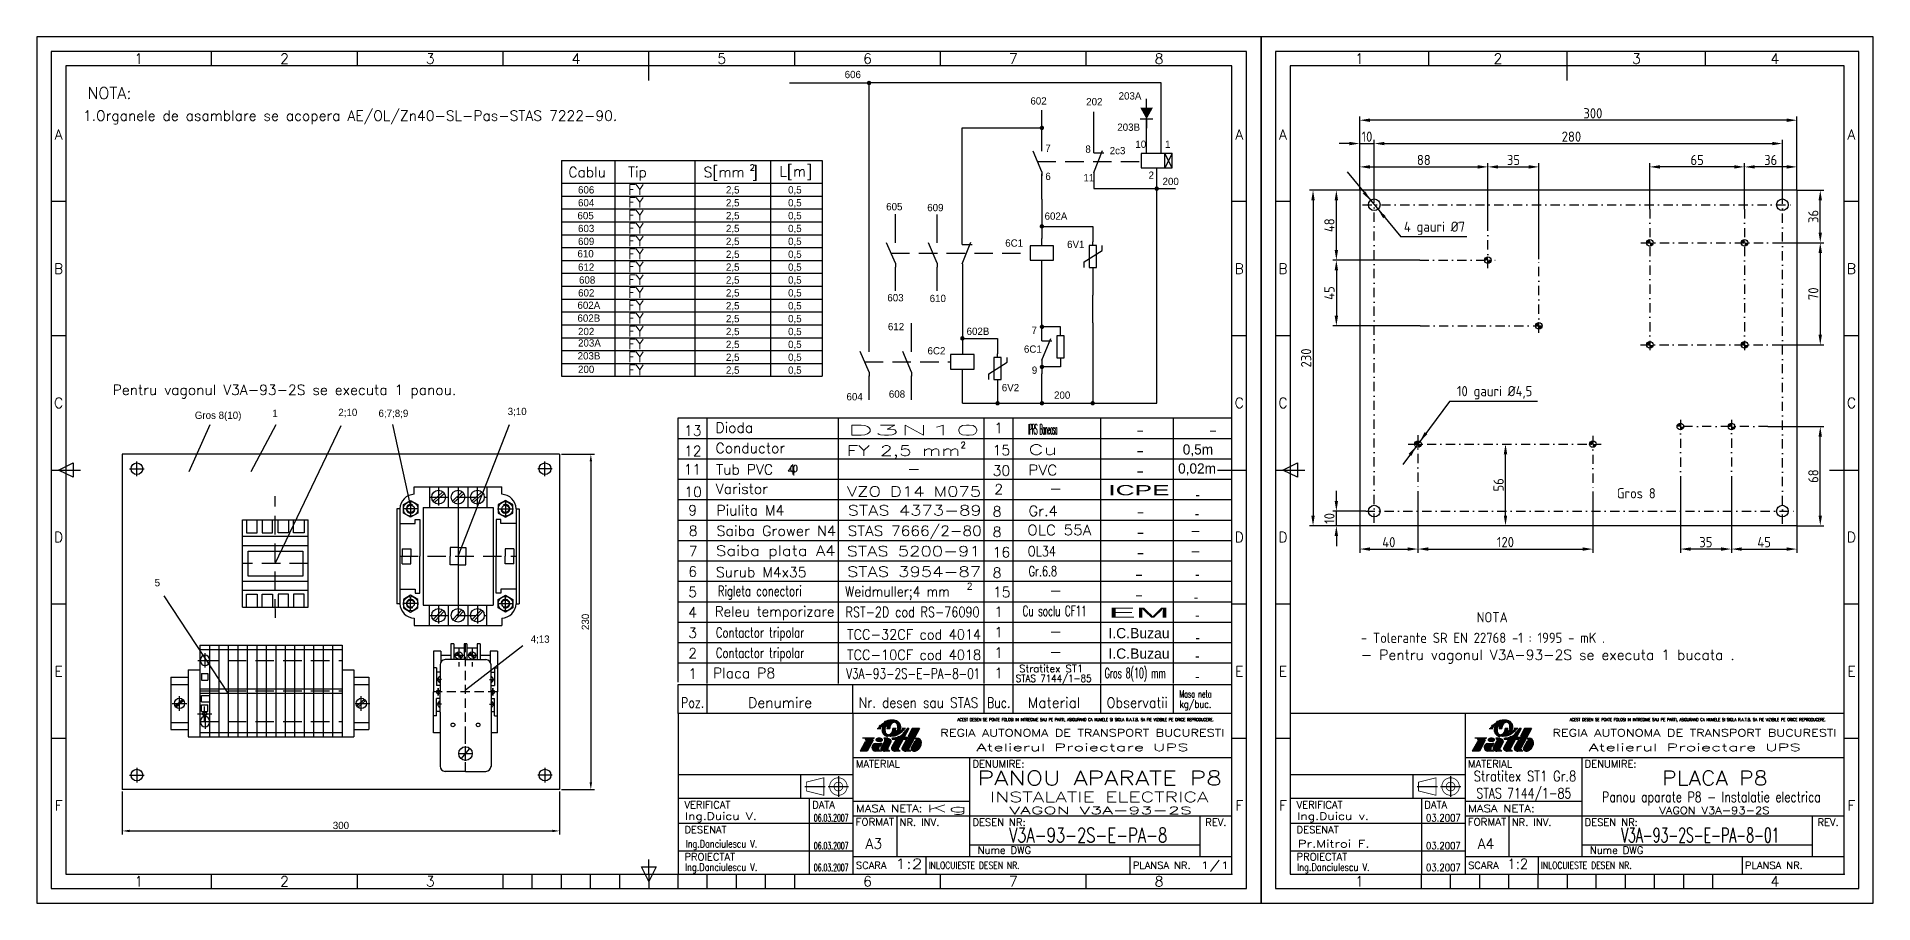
# Model space of a CAD drawing. Header units: millimetres. Extents: x 9 to 639, y 14 to 311.
import ezdxf
from ezdxf.enums import TextEntityAlignment as Align

# ---------------------------------------------------------------- set-up
doc = ezdxf.new("R2010")
doc.units = ezdxf.units.MM
for name, pattern in [('DASHDOT2', [12.7, 6.35, -3.175, 0, -3.175]), ('DASHED2', [9.525, 6.35, -3.175]), ('HIDDEN', [9.525, 6.35, -3.175]), ('HIDDEN2', [4.7625, 3.175, -1.5875])]:
    doc.linetypes.add(name, pattern=pattern)
for name, color, linetype in [('AXE', 1, 'DASHDOT2'), ('COTE', 1, 'DASHDOT2'), ('LIN_GR', 3, 'Continuous'), ('LIN_SUB', 7, 'Continuous')]:
    doc.layers.add(name, color=color, linetype=linetype)
doc.styles.add('ISO', font='SIMPLEX.shx')
doc.styles.add('ISOCP', font='SIMPLEX.SHX')
doc.styles.add('ISOCPR', font='isocp.shx')
doc.styles.add('ROMANC', font='romanc')
doc.dimstyles.new('ISO-25', dxfattribs={"dimtxt": 2.5, "dimasz": 2.5, "dimexe": 1.25, "dimexo": 0.625, "dimtad": 1, "dimtxsty": 'Standard', "dimcen": 2.5, "dimadec": 0, "dimazin": 0, "dimtfac": 1, "dimtmove": 0, "dimatfit": 3, "dimfxl": 1, "dimarcsym": 0})

msp = doc.modelspace()

# ---------------------------------------------------------------- texts
at = {"color": 50, "style": 'ISO'}
for s, p in [('1', (463.1878, 303.7145)), ('2', (510.6878, 303.7145)), ('3', (558.1878, 303.7145)), ('4', (605.6878, 303.7145)), ('A', (436.9378, 277.7145)), ('A', (631.9378, 277.7145)), ('B', (436.9378, 231.7145)), ('B', (631.9378, 231.7145)), ('C', (436.9378, 185.7145)), ('C', (631.9378, 185.7145)), ('D', (436.9378, 139.7145)), ('D', (631.9378, 139.7145)), ('E', (436.9378, 93.7145)), ('E', (631.9378, 93.7145)), ('F', (436.9378, 47.7145)), ('F', (631.9378, 47.7145)), ('1', (463.1878, 21.7145)), ('4', (605.6878, 21.7145))]:
    msp.add_text(s, height=3.5, dxfattribs=at).set_placement(p, align=Align.MIDDLE)
at = {"color": 2}
for s, p in [('606', (286.5876, 297.0306)), ('602', (350.3021, 287.9743)), ('202', (369.4415, 287.7152)), ('203A', (380.5679, 289.6974)), ('203B', (380.1011, 278.9702)), ('7', (355.4265, 271.7658)), ('8', (369.1624, 271.4526)), ('2c3', (377.4998, 270.9471)), ('10', (386.3134, 273.1237)), ('1', (396.4946, 273.1237)), ('6', (355.4398, 262.1175)), ('2', (390.8249, 262.5193)), ('606', (195.124, 257.4946)), ('2,5', (245.8651, 257.4946)), ('0,5', (267.179, 257.4946)), ('11', (368.4942, 261.6614)), ('200', (395.6417, 260.3798)), ('604', (195.124, 253.0807)), ('2,5', (245.8651, 253.0807)), ('0,5', (267.179, 253.0807)), ('605', (300.8322, 251.7387)), ('609', (314.9154, 251.4186)), ('605', (194.9314, 248.6668)), ('603', (195.124, 244.2529)), ('2,5', (245.8651, 248.6668)), ('2,5', (245.8651, 244.2529)), ('0,5', (267.179, 248.6668)), ('0,5', (267.179, 244.2529)), ('602A', (355.1652, 248.4979)), ('609', (195.124, 239.8389)), ('2,5', (245.8651, 239.8389)), ('0,5', (267.179, 239.8389)), ('6C1', (341.6655, 239.26)), ('6V1', (362.8899, 238.7919)), ('610', (194.9314, 235.6015)), ('612', (195.124, 231.0111)), ('2,5', (245.8651, 235.425)), ('2,5', (245.8651, 231.0111)), ('0,5', (267.179, 235.425)), ('0,5', (267.179, 231.0111)), ('608', (195.4614, 226.5972)), ('2,5', (245.8651, 226.5972)), ('0,5', (267.179, 226.5972)), ('602', (195.1518, 222.1833)), ('2,5', (245.8651, 222.1833)), ('0,5', (267.179, 222.1833)), ('603', (301.2361, 220.5313)), ('610', (315.7485, 220.2747)), ('602A', (194.9314, 217.9459)), ('602B', (194.9314, 213.532)), ('2,5', (245.8651, 217.7694)), ('2,5', (245.8651, 213.3555)), ('0,5', (267.179, 217.7694)), ('0,5', (267.179, 213.3555)), ('202', (195.124, 208.9416)), ('2,5', (245.8651, 208.9416)), ('0,5', (267.179, 208.9416)), ('612', (301.4254, 210.6135)), ('602B', (328.4149, 209.0089)), ('7', (350.6986, 209.3718)), ('203B', (194.9962, 200.6023)), ('203A', (195.1279, 205.0162)), ('2,5', (245.8651, 204.5276)), ('2,5', (245.8651, 200.1137)), ('0,5', (267.179, 204.5276)), ('0,5', (267.179, 200.1137)), ('6C2', (315.0161, 202.3331)), ('6C1', (348.082, 202.9062)), ('200', (195.124, 195.9733)), ('2,5', (245.8651, 195.6998)), ('0,5', (267.179, 195.6998)), ('9', (350.7959, 195.6902)), ('604', (287.2187, 186.586)), ('608', (301.7509, 187.4998)), ('6V2', (340.487, 189.6972)), ('200', (358.4114, 187.133)), ('2', (328.529, 121.6153))]:
    msp.add_text(s, height=2.5, dxfattribs=at).set_placement(p)
at = {"color": 1}
for s, p in [('Gros 8(10)', (63.6685, 180.2296)), ('1', (90.2535, 180.8854)), ('2;10', (112.9, 181.2134)), ('6;7;8;9', (126.6848, 180.8854)), ('3;10', (170.9932, 181.5413)), ('5', (49.8836, 122.8434)), ('4;13', (178.8702, 103.4961))]:
    msp.add_text(s, height=2.5, dxfattribs=at).set_placement(p)
at = {"color": 50}
for s, width, p, p2 in [('    -    ', 0.666667, (377.4435, 174.6697), (398.4435, 174.6697)), ('    -    ', 0.666667, (402.4435, 174.6697), (423.4435, 174.6697)), ('    -    ', 0.666667, (377.4435, 167.6697), (398.4435, 167.6697)), ('ICPE', 1.8, (377.0533, 154.0487), (398.0533, 154.0487)), ('    -    ', 0.666667, (377.4435, 160.6697), (398.4435, 160.6697)), ('    -    ', 0.666667, (377.5536, 146.6697), (398.5536, 146.6697)), ('    -    ', 0.666667, (377.5536, 139.6697), (398.5536, 139.6697)), ('    -    ', 0.666667, (377.5536, 132.6697), (398.5536, 132.6697)), ('    -    ', 0.666667, (377.0533, 125.2587), (398.0533, 125.2587)), ('    -    ', 0.666667, (377.0533, 118.2587), (398.0533, 118.2587)), ('EM', 3.6, (377.0533, 112.0487), (398.0533, 112.0487)), ('I.C.Buzau', 0.857143, (377.0533, 105.0487), (398.0533, 105.0487)), ('I.C.Buzau', 0.857143, (377.0533, 98.0487), (398.0533, 98.0487))]:
    msp.add_text(s, height=3.5, dxfattribs=dict(at, width=width)).set_placement(p, p2, align=Align.FIT)
for s, p in [('0,5m', (407.7754, 168.0158)), ('0,02m', (407.4675, 161.4893)), ('-', (407.7329, 152.5665)), ('-', (407.425, 146.04)), ('-', (407.5533, 125.2587)), ('-', (407.1613, 117.4231)), ('-', (407.5533, 111.2587)), ('-', (407.7329, 103.5665)), ('-', (407.5533, 97.2587)), ('-', (407.5533, 90.2587))]:
    msp.add_text(s, height=3.5, dxfattribs=at).set_placement(p, align=Align.CENTER)
at = {"color": 2, "style": 'ISOCPR'}
for s, p in [('Gros 8', (551.4797, 152.9877)), ('- Tolerante SR EN 22768 -1 : 1995 - mK .', (463.687, 103.4414))]:
    msp.add_text(s, height=3.5, dxfattribs=at).set_placement(p)
at = {"color": 1, "char_height": 3.5, "attachment_point": 5, "style": 'ISOCPR'}
for s, insert in [('4 gauri %%c7', (488.921, 245.6014)), ('10 gauri %%c4,5', (509.5447, 189.2198))]:
    msp.add_mtext(s, dxfattribs=dict(at, insert=insert))
at = {"layer": 'COTE', "color": 6, "style": 'ISOCPR'}
msp.add_text('NOTA', height=3.5, dxfattribs=at).set_placement((503.3654, 110.4936))
at = {"layer": 'LIN_GR', "color": 3, "style": 'ISOCP'}
for s, height, p in [('NOTA:', 4, (26.8246, 289.8844)), ('8', 3.5, (233.1023, 140.1266)), ('7', 3.5, (233.1023, 133.1266))]:
    msp.add_text(s, height=height, dxfattribs=at).set_placement(p)
for s, p in [('13', (234.5072, 174.4744)), ('12', (234.5072, 167.4744)), ('11', (234.3276, 161.1665)), ('10', (234.6173, 153.4744)), ('9', (234.4378, 147.1665)), ('6', (234.4378, 126.1665)), ('5', (234.4378, 119.1665)), ('4', (234.4378, 112.1665)), ('3', (234.4378, 105.1665)), ('2', (234.4378, 98.1665)), ('1', (234.4378, 91.1665))]:
    msp.add_text(s, height=3.5, dxfattribs=at).set_placement(p, align=Align.CENTER)
at = {"layer": 'LIN_SUB', "color": 2, "style": 'ISOCP'}
for s, height, p in [('1.Organele de asamblare se acopera AE/OL/Zn40-SL-Pas-STAS 7222-90.', 3.5, (25.2767, 282.4181)), ('Cablu', 3.5, (191.808, 263.0835)), ('Tip', 3.5, (212.2566, 263.0835)), ('S[mm ]', 3.5, (238.1972, 263.0835)), ('2', 2.1, (254.0053, 265.3423)), ('L[m]', 3.5, (264.1997, 263.3358)), ('FY', 3.5, (212.2566, 257.0608)), ('FY', 3.5, (212.2566, 252.6469)), ('FY', 3.5, (212.2566, 248.233)), ('FY', 3.5, (212.2566, 243.8191)), ('FY', 3.5, (212.2566, 239.4052)), ('FY', 3.5, (212.2566, 234.9913)), ('FY', 3.5, (212.2566, 230.5773)), ('FY', 3.5, (212.2566, 226.1634)), ('FY', 3.5, (212.2566, 221.7495)), ('FY', 3.5, (212.2566, 217.3356)), ('FY', 3.5, (212.2566, 212.9217)), ('FY', 3.5, (212.2566, 208.5078)), ('FY', 3.5, (212.2566, 204.0939)), ('FY', 3.5, (212.2566, 199.68)), ('FY', 3.5, (212.2566, 195.266)), ('Pentru vagonul V3A-93-2S se executa 1 panou.', 3.5, (35.4723, 188.431)), ('- Pentru vagonul V3A-93-2S se executa 1 bucata .', 3.5, (463.6711, 97.5931))]:
    msp.add_text(s, height=height, dxfattribs=at).set_placement(p)
at = {"layer": 'LIN_SUB', "color": 50, "style": 'ISOCP'}
for s, p in [('Dioda', (242.2948, 175.4982)), ('Conductor', (242.2948, 168.4982)), ('15', (337.3624, 167.761)), ('Tub PVC  4', (242.505, 161.1527)), ('30', (337.3624, 160.761)), ('Varistor', (242.4049, 154.4982)), ('Piulita M4', (242.6152, 147.1527)), ('8', (337.3624, 146.761)), ('8', (337.3624, 139.761)), ('16', (337.3624, 132.761)), ('Surub M4x35', (242.4431, 125.957)), ('8', (337.3624, 125.761)), ('15', (337.4781, 119.1133)), ('Placa P8', (241.4378, 91.3665))]:
    msp.add_text(s, height=3.5, dxfattribs=at).set_placement(p)
for s, width, p, p2 in [('D3N10', 2.967742, (287.2948, 174.598), (333.2948, 174.598)), ('IPRS Baneasa', 0.280704, (349.5599, 174.9374), (359.5717, 174.9374)), ('FY 2,5 mm  ', 1.232143, (287.2948, 167.598), (333.2948, 167.598)), ('Cu', 1.87721, (349.5599, 167.9374), (359.5717, 167.9374)), ('PVC', 1.072691, (349.5599, 160.9374), (359.5717, 160.9374)), ('   -   ', 0.942857, (298.9397, 161.3657), (320.9397, 161.3657)), ('VZO D14 M075', 1.174468, (287.4049, 153.598), (333.4049, 153.598)), ('   -   ', 0.942857, (347.6253, 154.6692), (369.6253, 154.6692)), ('STAS 4373-89', 1.159664, (287.6152, 147.129), (333.6152, 147.129)), ('Gr.4', 1.018148, (349.67, 146.9374), (359.6818, 146.9374)), ('Saiba Grower N4', 0.924812, (242.6152, 140.129), (283.6152, 140.129)), ('STAS 7666/2-80', 0.982206, (287.6152, 140.129), (333.6152, 140.129)), ('OLC 55A', 0.977778, (349.2163, 140.3908), (371.2163, 140.3908)), ('Saiba plata A4', 1.029289, (242.4431, 133.3009), (283.4431, 133.3009)), ('STAS 5200-91', 1.2, (287.2711, 133.129), (333.2711, 133.129)), ('OL34', 0.778865, (349.4431, 133.1353), (359.0491, 133.1353)), ('STAS 3954-87', 1.154812, (287.3924, 126.1116), (333.3924, 126.1116)), ('Gr.6.8', 0.668788, (349.67, 126.3009), (359.4789, 126.3009)), ('   -   ', 0.942857, (347.6253, 119.6692), (369.6253, 119.6692)), ('RST-2D cod RS-76090', 0.724409, (286.8813, 112.2902), (332.8813, 112.2902)), ('Cu soclu CF11', 0.60274, (347.6253, 112.6692), (369.6253, 112.6692)), ('TCC-32CF cod 4014', 0.836364, (287.4049, 104.598), (333.4049, 104.598)), ('   -   ', 0.942857, (347.6253, 105.6692), (369.6253, 105.6692)), ('TCC-10CF cod 4018', 0.849231, (287.4049, 97.598), (333.4049, 97.598)), ('V3A-93-2S-E-PA-8-01', 0.681481, (287.0963, 91.1709), (333.0963, 91.1709)), ('   -   ', 0.942857, (347.6253, 98.6692), (369.6253, 98.6692)), ('Gros 8(10) mm', 0.516393, (375.7737, 91.3688), (396.7737, 91.3688))]:
    msp.add_text(s, height=3.5, dxfattribs=dict(at, width=width)).set_placement(p, p2, align=Align.FIT)
for s, height, p in [('1', 3.5, (339.4378, 175.3782)), ('2', 2.1, (327.2529, 170.2546)), ('2', 3.5, (339.4378, 154.3782)), ('1', 3.5, (339.4378, 112.3665)), ('1', 3.5, (339.4378, 105.3665)), ('1', 3.5, (339.4378, 98.3665)), ('1', 3.5, (339.4378, 91.3665))]:
    msp.add_text(s, height=height, dxfattribs=at).set_placement(p, align=Align.CENTER)
at = {"layer": 'LIN_SUB', "color": 2, "style": 'ISOCP', "width": 0.942857}
for p in [(406.9759, 140.1498), (406.9759, 133.1498)]:
    msp.add_text('-', height=3.5, dxfattribs=at).set_placement(p, align=Align.CENTER)
at = {"layer": 'LIN_SUB', "color": 2, "style": 'ISOCP'}
for s, width, p in [('Rigleta conectori ', 0.724138, (243.0737, 119.4993)), ('Weidmuller;4 mm', 0.884519, (286.6913, 119.3077)), ('Contactor tripolar', 0.724138, (242.4049, 105.2791)), ('Contactor tripolar', 0.724138, (242.4049, 98.2791))]:
    msp.add_text(s, height=3.5, dxfattribs=dict(at, width=width)).set_placement(p)
for s, height, width, p, p2 in [('Releu temporizare', 3.5, 0.863158, (242.0533, 112.4621), (283.0533, 112.4621)), ('Stratitex ST1', 2.5, 0.928643, (346.4378, 93.3999), (368.4378, 93.3999)), ('STAS 7144/1-85', 2.5, 0.8, (345.2599, 90.0479), (371.2599, 90.0479)), ('Poz.', 3.5, 0.813559, (230.4378, 81.2145), (238.4378, 81.2145)), ('Nr. desen sau STAS', 3.5, 0.763975, (291.4378, 81.2145), (332.4378, 81.2145)), ('Buc.', 3.5, 0.8, (335.4378, 81.2145), (343.4378, 81.2145)), ('Material', 3.5, 0.93913, (349.4378, 81.2145), (367.4378, 81.2145)), ('Observatii', 3.5, 0.851351, (376.4378, 81.2145), (397.4378, 81.2145)), ('Masa neta', 2.5, 0.573913, (401.4378, 84.7145), (412.4378, 84.7145)), ('kg/buc.', 2.5, 0.796552, (401.4378, 81.2145), (412.4378, 81.2145))]:
    msp.add_text(s, height=height, dxfattribs=dict(at, width=width)).set_placement(p, p2, align=Align.FIT)
msp.add_text('Denumire', height=3.5, dxfattribs=at).set_placement((264.4378, 81.2145), align=Align.CENTER)
at = {"layer": 'LIN_SUB', "color": 50, "insert": (267.66, 165.3454), "char_height": 3.5, "width": 12.2618, "attachment_point": 1, "style": 'ISOCP'}
msp.add_mtext('{\\fSymbol|b0|i0|c2|p18;f}', dxfattribs=at)

# ---------------------------------------------------------------- blocks, each defined once
blk = doc.blocks.new('ind3_12')
at = {"color": 70}
for p, q in [((0, 55), (-190, 55)), ((-190, 55), (-190, 0)), ((-130, 55), (-130, 0)), ((-130, 40), (0, 40)), ((-190, 26), (-130, 26))]:
    blk.add_line(p, q, dxfattribs=at)
at = {"color": 40}
for p, q in [((-125.82, 45.38), (-127.54, 42.15)), ((-122.56, 46.63), (-126.68, 46.63)), ((-123.11, 45.94), (-125.13, 42.15)), ((-121.71, 49.9), (-120.46, 49.9)), ((-120.12, 44.91), (-120.81, 43.6)), ((-119.12, 45.67), (-120.36, 43.36)), ((-118.05, 46.63), (-119.46, 46.63)), ((-118.34, 49.9), (-117.36, 49.9)), ((-116.85, 45.42), (-118, 43.26)), ((-115.18, 46.28), (-116.74, 43.36)), ((-116.7, 46.63), (-116.29, 46.65)), ((-116.6, 46.28), (-115.18, 46.28)), ((-115.31, 49.9), (-116.29, 49.9)), ((-116.29, 46.65), (-115.69, 46.73)), ((-115.69, 46.73), (-115.27, 46.82)), ((-115.27, 46.82), (-114.78, 46.97)), ((-114.78, 46.97), (-114.27, 47.24)), ((-112.77, 46.28), (-114.38, 43.26)), ((-111.94, 49.9), (-113.19, 49.9)), ((-111.75, 45.93), (-113.13, 43.36)), ((-112.95, 48.16), (-112.68, 48.4)), ((-112.77, 46.28), (-111.36, 46.28)), ((-112.68, 48.4), (-112.61, 48.47)), ((-110.84, 49.9), (-112.41, 46.97)), ((-112.41, 46.97), (-110.99, 46.97)), ((-111.75, 45.93), (-111.15, 45.93)), ((-110.84, 49.9), (-111.36, 49.9)), ((-110.99, 46.97), (-111.36, 46.28)), ((-110.41, 47.32), (-111.15, 45.93)), ((-109.64, 49.9), (-111.01, 47.32)), ((-111.01, 47.32), (-110.41, 47.32)), ((-107.23, 49.9), (-110.77, 43.26)), ((-108.74, 45.59), (-109.99, 43.26)), ((-107.23, 49.9), (-109.64, 49.9)), ((-108.78, 46.63), (-108.09, 46.63)), ((-125.13, 42.15), (-127.54, 42.15)), ((-120.23, 42.15), (-122.21, 42.15)), ((-117.39, 42.15), (-119.15, 42.15)), ((-117.39, 42.15), (-117.72, 42.33)), ((-113.77, 42.15), (-115.53, 42.15)), ((-113.77, 42.15), (-114.1, 42.33)), ((-110.16, 42.15), (-111.92, 42.15)), ((-110.16, 42.15), (-110.49, 42.33))]:
    blk.add_line(p, q, dxfattribs=at)
at = {"color": 240}
for p, q in [((-90, 40), (-90, 6)), ((-130, 34), (-190, 34)), ((-148, 34), (-148, 26)), ((-135, 33.5), (-135, 26.5)), ((-146.5, 30), (-139.5, 30)), ((-145, 26), (-145, 0)), ((-138.5, 30), (-131.5, 30)), ((-130, 25), (-90, 25)), ((-130, 20), (0, 20)), ((-115, 20), (-115, 6)), ((-11, 20), (-11, 6)), ((-190, 17.5), (-130, 17.5)), ((-190, 8), (-130, 8)), ((-90, 10), (-11, 10)), ((-130, 6), (0, 6)), ((-105, 6), (-105, 0)), ((-35, 6), (-35, 0))]:
    blk.add_line(p, q, dxfattribs=at)
at = {"color": 40}
for points in [[(-114.74, 49.9, 0.04888), (-114.64, 50.37, 0.067418), (-114.64, 50.71, 0.012512), (-114.71, 51.12, 0.046313), (-114.74, 51.23, 0.02866), (-114.83, 51.43, 0.04799), (-114.9, 51.53, 0.027533), (-115.01, 51.65, 0.02878), (-115.12, 51.74, 0.020408), (-115.27, 51.85, 0.028785), (-115.38, 51.91, 0.02307), (-115.48, 51.96, 0.025276), (-115.58, 51.99, 0.029587), (-115.69, 52.01, 0.0261), (-115.8, 52.02, 0.034106), (-115.93, 52.02, 0.03305), (-116.05, 52, 0.031407), (-116.17, 51.97, 0.027201), (-116.3, 51.91, 0.027571), (-116.45, 51.82, 0.032433), (-116.58, 51.73, 0.017982), (-116.7, 51.62, 0.025528), (-116.79, 51.53, 0.009898), (-116.89, 51.41, 0.014131), (-116.96, 51.31, 0.005952), (-117.02, 51.22, 0.007874), (-117.06, 51.15, 0.013516), (-117.13, 51.03, 0.012262), (-117.2, 50.9, 0.010996), (-117.25, 50.78, 0.020912), (-117.28, 50.71, 0.006638), (-117.28, 50.69, 0.003922), (-117.3, 50.64, 0.014081), (-117.33, 50.52, 0.011261), (-117.36, 50.37, 0.018498), (-117.36, 50.34, 0.00311), (-117.38, 50.18, 0.039527), (-117.38, 50.07, 0.0256), (-117.36, 49.9)], [(-113.68, 49.9, 0.047001), (-113.61, 50.39, 0.072657), (-113.64, 50.71, 0.024176), (-113.81, 51.3, 0.05712), (-113.92, 51.53, 0.02409), (-114.05, 51.71, 0.014395), (-114.28, 51.99, 0.046768), (-114.45, 52.15, 0.031027), (-114.74, 52.35)], [(-119.97, 49.9, 0.047001), (-120.05, 49.4, 0.072657), (-120.01, 49.08, 0.024176), (-119.84, 48.49, 0.05712), (-119.73, 48.26, 0.02409), (-119.6, 48.09, 0.014395), (-119.38, 47.81, 0.046768), (-119.2, 47.65, 0.031027), (-118.91, 47.44)], [(-118.91, 49.9, 0.04888), (-119.02, 49.43, 0.067418), (-119.01, 49.08, 0.012512), (-118.94, 48.67, 0.046313), (-118.91, 48.56, 0.02866), (-118.82, 48.37, 0.04799), (-118.75, 48.26, 0.027533), (-118.64, 48.15, 0.02878), (-118.53, 48.05, 0.020408), (-118.39, 47.95, 0.028785), (-118.28, 47.88, 0.02307), (-118.17, 47.84, 0.025276), (-118.07, 47.8, 0.029587), (-117.97, 47.78, 0.0261), (-117.85, 47.77, 0.034106), (-117.73, 47.77, 0.03305), (-117.6, 47.79, 0.031407), (-117.48, 47.83, 0.027201), (-117.36, 47.88, 0.027571), (-117.2, 47.97, 0.032433), (-117.07, 48.06, 0.017982), (-116.95, 48.18, 0.025528), (-116.87, 48.26, 0.009898), (-116.76, 48.39, 0.014131), (-116.7, 48.48, 0.005952), (-116.63, 48.57, 0.007874), (-116.59, 48.64, 0.013516), (-116.52, 48.76, 0.012262), (-116.45, 48.9, 0.010996), (-116.4, 49.02, 0.020912), (-116.38, 49.08, 0.006638), (-116.37, 49.11, 0.003922), (-116.35, 49.16, 0.014081), (-116.32, 49.28, 0.011261), (-116.29, 49.42, 0.018498), (-116.29, 49.45, 0.00311), (-116.27, 49.61, 0.039527), (-116.27, 49.73, 0.0256), (-116.29, 49.9)]]:
    blk.add_lwpolyline(points, format="xyb", dxfattribs=at)
at = {"color": 40, "flags": 128}
blk.add_lwpolyline([(-108.71, 42.18, 0.07519), (-108.1, 42.37, 0.103495), (-107.27, 43.01, 0.091904), (-106.74, 43.94, 0.085107), (-106.54, 45.08, 0.085107)], format="xyb", dxfattribs=at)
at = {"color": 240, "const_width": 0.25}
blk.add_lwpolyline([(-146, 31.5), (-140, 33), (-140, 27), (-146, 28.5)], close=True, dxfattribs=at)
blk.add_lwpolyline([(-135, 33, 1), (-135, 27, 1), (-135, 33, 1)], format="xyb", dxfattribs=at)
blk.add_lwpolyline([(-135, 31.5, 1), (-135, 28.5, 1)], format="xyb", close=True, dxfattribs=at)
at = {"color": 40}
for centre, radius, start, end in [((-96.55, 26.7), 34.29, 134.68173, 135.48651), ((-117.71, 49.53), 2.3, 144.00024, 170.76003), ((-117.8, 49.83), 2.74, 113.91101, 122.24004), ((-115.81, 45.34), 7.65, 108.93252, 113.91101), ((-115.07, 49.86), 3.27, 161.79053, 179.28483), ((-117.59, 50.52), 2.17, 96.82108, 108.93252), ((-116.41, 40.67), 12.1, 91.69644, 96.82108), ((-116.61, 47.25), 5.51, 78.6042, 91.69644), ((-116, 50.28), 2.42, 58.80187, 78.6042), ((-122.21, 43.44), 1.29, 94.59794, 270), ((-177.94, 750.15), 707.62, 274.50891, 274.68697), ((-119.73, 46), 0.689, 331.92751, 66.48491), ((-117.66, 49.52), 2.42, 238.80187, 258.6042), ((-118.58, 49.94), 3.27, 341.79053, 359.28483), ((-115.94, 50.27), 2.3, 324.00024, 350.76003), ((-145.94, 81.79), 47.13, 315, 315.97302), ((-113.12, 49.86), 0.893, 316.89809, 318.65661), ((-115.09, 51.98), 4.23, 315.97302, 321.34019), ((-122.28, 57.73), 13.43, 321.34019, 324.35298), ((-108.09, 45.08), 1.55, 0, 90), ((-120.23, 42.84), 0.689, 201.87291, 270), ((-119.75, 43.03), 0.689, 151.92751, 234.46154), ((-119.15, 43.87), 1.72, 234.46154, 270), ((-117.39, 42.94), 0.689, 151.92751, 241.92751), ((-116.14, 43.03), 0.689, 151.92751, 234.46154), ((-115.53, 43.87), 1.72, 234.46154, 270), ((-113.78, 42.94), 0.689, 151.92751, 241.92751), ((-112.52, 43.03), 0.689, 151.92751, 234.46154), ((-111.92, 43.87), 1.72, 234.46154, 270), ((-110.16, 42.94), 0.689, 151.92751, 241.92751), ((-109.38, 42.94), 0.689, 151.92751, 242.78208), ((-108.99, 43.7), 1.55, 242.78208, 280.2311)]:
    blk.add_arc(centre, radius, start, end, dxfattribs=at)
blk.add_point((0, 0))
for points in [[(-121.71, 49.9), (-120.46, 49.9), (-121.21, 50.52), (-120.18, 50.33)], [(-121.21, 50.52), (-120.18, 50.33), (-120.72, 51.03), (-119.93, 50.59)], [(-120.72, 51.03), (-119.93, 50.59), (-120.22, 51.49), (-119.57, 50.88)], [(-120.22, 51.49), (-119.57, 50.88), (-119.6, 51.93), (-118.18, 50.88)], [(-119.84, 50.38), (-118.6, 50.45), (-119.97, 49.9), (-118.91, 49.9)], [(-119.57, 50.88), (-118.18, 50.88), (-119.84, 50.38), (-118.6, 50.45)], [(-119.6, 51.93), (-118.18, 50.88), (-118.87, 52.35), (-118.18, 50.88)], [(-118.87, 52.35), (-118.18, 50.88), (-118.21, 52.6), (-118.18, 50.88)], [(-117.31, 50.61), (-118.27, 50.54), (-117.37, 50.27), (-118.32, 50.22)], [(-117.09, 51.1), (-118.18, 50.88), (-117.31, 50.61), (-118.27, 50.54)], [(-118.21, 52.6), (-118.18, 50.88), (-117.81, 52.68), (-118.18, 50.88)], [(-116.87, 52.76), (-118.18, 50.88), (-116.31, 52.75), (-118.18, 50.88)], [(-117.81, 52.68), (-118.18, 50.88), (-116.87, 52.76), (-118.18, 50.88)], [(-116.08, 51.99), (-116.31, 52.75), (-116.62, 51.7), (-118.18, 50.88)], [(-116.62, 51.7), (-118.18, 50.88), (-117.09, 51.1), (-118.18, 50.88)], [(-115.84, 51.99), (-116.08, 51.99), (-116.32, 51.86)], [(-116.31, 52.75), (-115.41, 52.63), (-115.84, 52.71)], [(-115.54, 51.98), (-115.41, 52.63), (-116.08, 51.99), (-116.31, 52.75)], [(-115.84, 51.99), (-115.54, 51.98), (-115.91, 51.97), (-115.51, 51.96)], [(-115.73, 51.96), (-115.33, 51.85), (-115.51, 51.96)], [(-115.09, 51.72), (-114.87, 52.42), (-115.54, 51.98), (-115.41, 52.63)], [(-115.41, 52.63), (-114.87, 52.42), (-115.11, 52.53)], [(-114.87, 51.48), (-114.18, 51.87), (-115.09, 51.72), (-114.87, 52.42)], [(-114.87, 52.42), (-114.18, 51.87), (-114.48, 52.17)], [(-114.68, 50.99), (-113.86, 51.41), (-114.87, 51.48), (-114.18, 51.87)], [(-114.63, 50.55), (-113.67, 50.85), (-114.68, 50.99), (-113.86, 51.41)], [(-114.65, 50.25), (-113.62, 50.26), (-114.63, 50.55), (-113.67, 50.85)], [(-113.67, 50.85), (-113.62, 50.26), (-113.61, 50.56)], [(-125.82, 45.38), (-123.11, 45.94), (-127.54, 42.15), (-125.13, 42.15)], [(-126.68, 46.63), (-122.56, 46.63), (-126.26, 46.53), (-122.84, 46.34)], [(-126.26, 46.53), (-122.84, 46.34), (-125.96, 46.29), (-123.05, 46.05)], [(-123.05, 46.05), (-125.96, 46.29), (-123.11, 45.94), (-125.77, 45.87)], [(-125.76, 45.63), (-123.11, 45.94), (-125.82, 45.38)], [(-125.77, 45.87), (-123.11, 45.94), (-125.76, 45.63), (-123.11, 45.94)], [(-123.17, 44.3), (-120.81, 43.6), (-123.49, 43.38), (-120.95, 43.16)], [(-123.17, 44.3), (-123.49, 43.38), (-123.29, 44.14), (-123.45, 43.79)], [(-122.31, 44.73), (-120.12, 44.91), (-123.17, 44.3), (-120.81, 43.6)], [(-122.31, 44.73), (-123.17, 44.3), (-122.7, 44.64), (-123.04, 44.43)], [(-122.28, 46.18), (-122.28, 45.84), (-122.31, 46.03)], [(-122.2, 46.34), (-122.22, 45.73), (-122.28, 46.18), (-122.28, 45.84)], [(-122.07, 46.5), (-122.04, 45.53), (-122.2, 46.34), (-122.22, 45.73)], [(-121.94, 46.59), (-121.9, 45.43), (-122.07, 46.5), (-122.04, 45.53)], [(-121.78, 46.68), (-121.71, 45.34), (-121.94, 46.59), (-121.9, 45.43)], [(-121.62, 46.75), (-121.56, 45.28), (-121.78, 46.68), (-121.71, 45.34)], [(-121.46, 46.79), (-121.43, 45.25), (-121.62, 46.75), (-121.56, 45.28)], [(-121.33, 46.82), (-121.31, 45.23), (-121.46, 46.79), (-121.43, 45.25)], [(-121.21, 46.83), (-121.2, 45.22), (-121.33, 46.82), (-121.31, 45.23)], [(-121.21, 46.83), (-121.1, 46.84), (-121.09, 45.21)], [(-121.09, 45.21), (-120.9, 45.21), (-121.21, 46.83), (-121.2, 45.22)], [(-121.1, 46.84), (-120.91, 46.84), (-121.09, 45.21), (-120.9, 45.21)], [(-120.9, 45.21), (-120.91, 46.84), (-120.81, 45.22), (-120.81, 46.83)], [(-120.81, 45.22), (-120.81, 46.83), (-120.68, 45.23), (-120.69, 46.82)], [(-120.68, 45.23), (-120.69, 46.82), (-120.56, 45.25), (-120.55, 46.79)], [(-120.56, 45.25), (-120.55, 46.79), (-120.42, 45.29), (-120.43, 46.76)], [(-120.42, 45.29), (-120.43, 46.76), (-120.27, 45.34), (-120.27, 46.7)], [(-120.36, 43.36), (-116.85, 45.42), (-120.42, 42.88), (-118, 43.26)], [(-119.12, 45.67), (-116.78, 45.9), (-120.36, 43.36), (-116.85, 45.42)], [(-120.27, 45.34), (-120.27, 46.7), (-120.14, 45.41), (-120.13, 46.63)], [(-120.14, 45.41), (-120.13, 46.63), (-119.97, 45.52), (-119.99, 46.54)], [(-119.97, 49.9), (-118.91, 49.9), (-120.05, 49.4), (-119, 49.53)], [(-120.05, 49.4), (-119, 49.53), (-119.94, 48.79), (-119, 49.02)], [(-120.05, 49.4), (-119.94, 48.79), (-120.04, 49.24)], [(-120.04, 49.24), (-119.94, 48.79), (-120.03, 49.13)], [(-119.97, 45.52), (-119.99, 46.54), (-119.84, 45.65), (-119.88, 46.44)], [(-119.94, 48.79), (-119, 49.02), (-119.72, 48.25), (-118.92, 48.6)], [(-119.84, 45.65), (-119.88, 46.44), (-119.74, 45.8), (-119.77, 46.3)], [(-119.74, 45.8), (-119.77, 46.3), (-119.71, 45.9), (-119.72, 46.2)], [(-119.72, 48.25), (-118.92, 48.6), (-119.33, 47.76), (-118.75, 48.27)], [(-119.72, 46.2), (-119.71, 45.9), (-119.7, 46.13), (-119.69, 46.02)], [(-119.46, 46.63), (-118.05, 46.63), (-119.08, 46.21), (-117.05, 46.31)], [(-119.33, 47.76), (-118.75, 48.27), (-118.77, 47.37), (-118.43, 47.98)], [(-119.25, 46.4), (-119.09, 46.04), (-119.08, 46.21)], [(-119.08, 46.21), (-117.05, 46.31), (-119.12, 45.67), (-116.78, 45.9)], [(-118.77, 47.37), (-118.43, 47.98), (-118.32, 47.19), (-118.12, 47.82)], [(-117.37, 50.27), (-118.32, 50.22), (-117.36, 49.9), (-118.34, 49.9)], [(-118.32, 47.19), (-118.12, 47.82), (-117.71, 47.07), (-117.72, 47.77)], [(-118.05, 46.63), (-117.05, 46.31), (-117.7, 46.59), (-117.41, 46.5)], [(-117.71, 47.07), (-117.72, 47.77), (-117.14, 47.03), (-117.33, 47.9)], [(-117.14, 47.03), (-117.33, 47.9), (-116.45, 47.06), (-117.04, 48.09)], [(-117.05, 46.31), (-116.78, 45.9), (-116.88, 46.12)], [(-116.45, 47.06), (-117.04, 48.09), (-115.94, 47.1), (-116.74, 48.42)], [(-116.78, 45.9), (-116.85, 45.42), (-116.77, 45.67)], [(-116.7, 48.48), (-115.12, 47.31), (-116.74, 48.42)], [(-116.7, 48.48), (-116.7, 48.48), (-116.74, 48.42)], [(-115.94, 47.1), (-116.74, 48.42), (-115.12, 47.31), (-116.74, 48.42)], [(-115.18, 46.28), (-112.77, 46.28), (-116.74, 43.36), (-114.38, 43.26)], [(-116.45, 48.9), (-115.12, 47.31), (-116.7, 48.48)], [(-116.22, 46.66), (-116.7, 46.63), (-116.6, 46.28)], [(-116.6, 46.28), (-111.36, 46.28), (-116.22, 46.66), (-112.41, 46.97)], [(-116.4, 49.03), (-115.48, 48.92), (-116.45, 48.9), (-115.12, 47.31)], [(-116.29, 49.44), (-115.35, 49.44), (-116.4, 49.03), (-115.48, 48.92)], [(-116.29, 49.9), (-115.31, 49.9), (-116.29, 49.44), (-115.35, 49.44)], [(-116.22, 46.66), (-115.25, 46.82), (-115, 46.76)], [(-115.48, 48.92), (-114.09, 48.92), (-115.01, 49.4), (-113.85, 49.33)], [(-115.48, 48.92), (-114.59, 48.13), (-115.12, 47.31)], [(-115.48, 48.92), (-114.09, 48.92), (-114.18, 47.78), (-115.12, 47.31)], [(-115.25, 46.82), (-114.79, 46.97), (-115, 46.76)], [(-115.01, 49.4), (-113.85, 49.33), (-114.75, 49.87), (-113.72, 49.72)], [(-115, 46.76), (-115, 46.76), (-114.79, 46.97), (-114.45, 46.8)], [(-114.35, 47.19), (-112.41, 46.97), (-114.79, 46.97), (-114.45, 46.8)], [(-114.75, 49.87), (-113.72, 49.72), (-114.65, 50.25), (-113.62, 50.26)], [(-114.09, 48.92), (-114.18, 47.78), (-114.59, 48.13)], [(-113.9, 47.46), (-112.41, 46.97), (-114.35, 47.19), (-112.41, 46.97)], [(-114.09, 48.92), (-113.61, 48.17), (-114.18, 47.78)], [(-113.69, 49.23), (-112.95, 48.75), (-114.09, 48.92), (-113.61, 48.17)], [(-113.49, 47.75), (-113.9, 47.46), (-112.41, 46.97)], [(-113.4, 49.55), (-112.44, 49.28), (-113.69, 49.23), (-112.95, 48.75)], [(-113.03, 48.1), (-112.41, 46.97), (-113.49, 47.75), (-112.41, 46.97)], [(-113.19, 49.9), (-111.94, 49.9), (-113.4, 49.55), (-112.44, 49.28)], [(-111.75, 45.93), (-111.15, 45.93), (-113.13, 43.36), (-110.77, 43.26)], [(-112.65, 48.42), (-112.41, 46.97), (-113.03, 48.1), (-112.41, 46.97)], [(-112.22, 48.86), (-112.41, 46.97), (-112.65, 48.42), (-112.41, 46.97)], [(-111.36, 49.9), (-110.84, 49.9), (-111.76, 49.37), (-112.41, 46.97)], [(-111.76, 49.37), (-112.41, 46.97), (-112.22, 48.86), (-112.41, 46.97)], [(-112.41, 46.97), (-110.99, 46.97), (-111.36, 46.28)], [(-110.41, 47.32), (-107.23, 49.9), (-111.15, 45.93), (-110.73, 43.34)], [(-111.15, 45.93), (-110.77, 43.26), (-110.73, 43.34)], [(-109.64, 49.9), (-107.23, 49.9), (-111.01, 47.32), (-110.41, 47.32)], [(-109.99, 43.26), (-108.74, 45.59), (-106.74, 43.94)], [(-108.78, 46.63), (-108.43, 46.63), (-108.69, 46.43), (-108.49, 46.44)], [(-108.74, 45.59), (-108.09, 46.63), (-108.66, 45.8)], [(-108.74, 45.59), (-106.98, 46.16), (-108.09, 46.63)], [(-108.74, 45.59), (-106.54, 45.08), (-106.98, 46.16)], [(-108.74, 45.59), (-106.74, 43.94), (-106.54, 45.08)], [(-108.69, 46.43), (-108.49, 46.44), (-108.64, 46.23), (-108.56, 46.21)], [(-108.43, 46.63), (-108.63, 46.02), (-108.09, 46.63), (-108.66, 45.8)], [(-108.66, 45.8), (-108.66, 45.8), (-108.43, 46.63), (-108.63, 46.02)], [(-108.64, 46.23), (-108.56, 46.21), (-108.63, 46.02)], [(-108.09, 46.63), (-106.98, 46.16), (-107.61, 46.55), (-107.23, 46.37)], [(-106.98, 46.16), (-106.54, 45.08), (-106.83, 45.98), (-106.62, 45.57)], [(-106.54, 45.08), (-106.74, 43.94), (-106.59, 44.51)], [(-123.49, 43.38), (-120.95, 43.16), (-123.49, 43.38), (-120.87, 42.58)], [(-123.49, 43.38), (-123.1, 42.51), (-123.42, 43), (-123.25, 42.69)], [(-123.49, 43.38), (-120.87, 42.58), (-123.1, 42.51), (-120.62, 42.27)], [(-123.1, 42.51), (-122.21, 42.15), (-122.93, 42.37), (-122.61, 42.22)], [(-123.1, 42.51), (-120.62, 42.27), (-122.21, 42.15), (-120.23, 42.15)], [(-120.42, 42.88), (-120.36, 43.36), (-120.43, 43.1)], [(-120.42, 42.88), (-118, 43.26), (-120.15, 42.47), (-118.06, 42.75)], [(-120.15, 42.47), (-120.42, 42.88), (-120.32, 42.64)], [(-120.15, 42.47), (-118.06, 42.75), (-119.15, 42.15), (-117.72, 42.33)], [(-119.15, 42.15), (-120.15, 42.47), (-119.72, 42.25)], [(-119.15, 42.15), (-117.72, 42.33), (-117.39, 42.15)], [(-118.02, 43.03), (-117.9, 42.55), (-118.06, 42.75)], [(-116.74, 43.36), (-116.81, 42.88), (-116.82, 43.14)], [(-116.74, 43.36), (-114.38, 43.26), (-116.81, 42.88), (-114.44, 42.75)], [(-116.52, 42.46), (-116.81, 42.88), (-116.71, 42.66)], [(-116.81, 42.88), (-114.44, 42.75), (-116.52, 42.46), (-114.12, 42.34)], [(-115.53, 42.15), (-116.54, 42.47), (-116.1, 42.25)], [(-116.52, 42.46), (-114.12, 42.34), (-115.53, 42.15), (-113.77, 42.15)], [(-114.42, 42.94), (-114.29, 42.55), (-114.44, 42.75)], [(-114.36, 43.31), (-114.4, 43.15), (-114.38, 43.26)], [(-113.13, 43.36), (-113.19, 42.89), (-113.2, 43.13)], [(-113.13, 43.36), (-110.77, 43.26), (-113.19, 42.89)], [(-113.19, 42.89), (-110.77, 43.26), (-110.82, 42.72)], [(-112.92, 42.47), (-113.19, 42.89), (-113.1, 42.66)], [(-113.19, 42.89), (-110.82, 42.72), (-112.92, 42.47)], [(-112.92, 42.47), (-110.82, 42.72), (-111.92, 42.15)], [(-111.92, 42.15), (-112.92, 42.47), (-112.49, 42.25)], [(-110.82, 42.72), (-111.92, 42.15), (-110.49, 42.33)], [(-110.49, 42.33), (-110.16, 42.15), (-111.92, 42.15)], [(-110.8, 42.98), (-110.66, 42.53), (-110.82, 42.72)], [(-110.73, 43.34), (-110.78, 43.14), (-110.77, 43.26)], [(-109.99, 43.26), (-110.04, 42.73), (-110.07, 42.99)], [(-110.04, 42.73), (-109.99, 43.26), (-109.7, 42.32)], [(-109.7, 42.32), (-110.04, 42.73), (-109.91, 42.5)], [(-109.99, 43.26), (-107.27, 43.01), (-106.74, 43.94)], [(-109.99, 43.26), (-108.1, 42.37), (-107.27, 43.01)], [(-109.99, 43.26), (-108.71, 42.18), (-108.1, 42.37)], [(-109.99, 43.26), (-109.7, 42.32), (-108.71, 42.18)], [(-108.71, 42.18), (-109.7, 42.32), (-109.23, 42.17)], [(-109.7, 42.32), (-109.7, 42.32), (-108.71, 42.18)], [(-107.27, 43.01), (-108.1, 42.37), (-107.66, 42.64)], [(-106.74, 43.94), (-107.27, 43.01), (-106.96, 43.45)]]:
    blk.add_solid(points, dxfattribs=at)
at = {"color": 40, "style": 'ISO', "width": 0.77078}
blk.add_text('ACEST DESEN SE POATE FOLOSI IN INTREGIME SAU PE PARTI, ASIGURAND CA NUMELE SI SIGLA R.A.T.B. SA FIE VIZIBILE PE ORICE REPRODUCERE.', height=1, dxfattribs=at).set_placement((-94.13, 52.45), (-6.3, 52.45), align=Align.FIT)
at = {"color": 240}
for s, style, width, p, p2 in [('REGIA AUTONOMA DE TRANSPORT BUCURESTI', 'ROMANC', 1.063101, (-100.04, 47.17), (-2.58, 47.17)), ('Atelierul Proiectare UPS', 'ROMANC', 1.425107, (-87.65, 42.18), (-14.86, 42.18)), ('FORMAT', 'ISO', 0.917397, (-129.11, 16.61), (-115.89, 16.61)), ('MASA NETA:', 'ISO', 1.009422, (-129, 21.25), (-106.17, 21.25)), ('INLOCUIESTE DESEN NR.', 'ISO', 0.687691, (-104, 1.75), (-72.89, 1.75))]:
    blk.add_text(s, height=2.5, dxfattribs=dict(at, style=style, width=width)).set_placement(p, p2, align=Align.FIT)
at = {"color": 240, "style": 'ISO'}
for s, p in [('MATERIAL', (-129, 36.5)), ('DENUMIRE:', (-89, 36.5)), ('VERIFICAT', (-187.81, 22.5)), ('DATA', (-144, 22.5)), ('NR. INV.', (-114, 16.5)), ('DESEN NR:', (-89, 16.5)), ('DESENAT', (-187.81, 13.97)), ('PROIECTAT', (-187.81, 4.66)), ('SCARA', (-129, 1.75)), ('PLANSA NR.', (-34, 1.75))]:
    blk.add_text(s, height=2.5, dxfattribs=at).set_placement(p)
blk.add_text('REV.', height=2.5, dxfattribs=at).set_placement((-5.5, 17.75), align=Align.MIDDLE)
at = {"color": 50, "style": 'ISO'}
for tag, height, width, p, p2 in [('MATERIAL', 3.5, 1.837708, (-127.1, 31.84), (-91.87, 31.84)), ('STAS_MATERIAL', 3.5, 2.784754, (-126.09, 25.95), (-91.75, 25.95)), ('ANSAMBLU', 3.5, 2.48631, (-83.01, 24.67), (-8.01, 24.67)), ('VERIFICAT', 2.5, 0.86708, (-187.61, 18.63), (-163.04, 18.63)), ('DESENAT', 2.5, 1.026691, (-187.39, 9.14), (-162.83, 9.14)), ('PROIECTAT', 2.5, 1.037581, (-187.61, 1.12), (-162.78, 1.12)), ('SCARA', 3.5, 1.565143, (-115.5, 1.75), (-106.11, 1.75))]:
    blk.add_attdef(tag, text='', height=height, dxfattribs=dict(at, width=width)).set_placement(p, p2, align=Align.FIT)
at = {"color": 70, "style": 'ISO'}
for tag, width, p, p2 in [('DENUMIRE_DESEN', 1.844561, (-87.29, 30.44), (-3.41, 30.44)), ('NUMAR_DESEN', 1.112195, (-76.49, 10.87), (-22.2, 10.87))]:
    blk.add_attdef(tag, text='', height=5, dxfattribs=dict(at, width=width)).set_placement(p, p2, align=Align.FIT)
at = {"color": 240, "style": 'ISO'}
for tag, width, p, p2 in [('DATA', 0.588678, (-143.42, 18.04), (-131.51, 18.04)), ('MASA', 3.701178, (-105.03, 21.25), (-90.49, 21.25)), ('SUBANSAMBLU', 3.628523, (-76.35, 20.58), (-13.71, 20.58)), ('DATA', 0.588678, (-143.42, 8.49), (-131.51, 8.49)), ('DATA', 0.588678, (-143.42, 0.97), (-131.51, 0.97)), ('PLANSA', 1.983142, (-10.91, 1.75), (-0.76, 1.75))]:
    blk.add_attdef(tag, text='', height=2.5, dxfattribs=dict(at, width=width)).set_placement(p, p2, align=Align.FIT)
at = {"color": 50, "style": 'ISO'}
blk.add_attdef('FORMAT', text='', height=3.5, dxfattribs=at).set_placement((-122.83, 8.67), align=Align.CENTER)
at = {"color": 240, "style": 'ISO'}
blk.add_attdef('NUME_DWG', (-87.2, 6.95), '', height=2.5, dxfattribs=at)
blk = doc.blocks.new('a3')
at = {"color": 70}
for p, q in [((-360, 287), (-360, 292)), ((-310, 287), (-310, 292)), ((-260, 287), (-260, 292)), ((-210, 282), (-210, 292)), ((-160, 287), (-160, 292)), ((-110, 287), (-110, 292)), ((-60, 287), (-60, 292)), ((-410, 240.5), (-415, 240.5)), ((-5, 240.5), (-10, 240.5)), ((-410, 194.5), (-415, 194.5)), ((-5, 194.5), (-10, 194.5)), ((-415, 148.5), (-405, 148.5)), ((-412.5, 148.5), (-407.5, 151)), ((-407.5, 146), (-412.5, 148.5)), ((-407.5, 151), (-407.5, 146)), ((-15, 148.5), (-5, 148.5)), ((-410, 102.5), (-415, 102.5)), ((-5, 102.5), (-10, 102.5)), ((-410, 56.5), (-415, 56.5)), ((-5, 56.5), (-10, 56.5)), ((-210, 10), (-210, 15)), ((-360, 5), (-360, 10)), ((-310, 5), (-310, 10)), ((-260, 5), (-260, 10)), ((-250, 5), (-250, 10)), ((-240, 5), (-240, 10)), ((-230, 5), (-230, 10)), ((-220, 5), (-220, 10)), ((-212.5, 12.5), (-207.5, 12.5)), ((-210, 7.5), (-212.5, 12.5)), ((-207.5, 12.5), (-210, 7.5)), ((-210, 10), (-210, 5)), ((-200, 5), (-200, 10)), ((-190, 5), (-190, 10)), ((-180, 5), (-180, 10)), ((-170, 5), (-170, 10)), ((-160, 5), (-160, 10)), ((-110, 5), (-110, 10)), ((-60, 5), (-60, 10)), ((-260, 5), (-160, 5))]:
    blk.add_line(p, q, dxfattribs=at)
at = {"color": 240}
for points in [[(0, 297), (-420, 297), (-420, 0), (0, 0)], [(-5, 292), (-415, 292), (-415, 5), (-5, 5)]]:
    blk.add_lwpolyline(points, close=True, dxfattribs=at)
at = {"color": 70}
blk.add_lwpolyline([(-10, 287), (-410, 287), (-410, 10), (-10, 10)], close=True, dxfattribs=at)
at = {"color": 50}
for s, style, p in [('1', 'ISOCP', (-385, 289.5)), ('2', 'ISO', (-335, 289.5)), ('3', 'ISO', (-285, 289.5)), ('4', 'ISO', (-235, 289.5)), ('5', 'ISO', (-185, 289.5)), ('6', 'ISO', (-135, 289.5)), ('7', 'ISO', (-85, 289.5)), ('8', 'ISO', (-35, 289.5)), ('A', 'ISO', (-412.5, 263.5)), ('A', 'ISO', (-7.5, 263.5)), ('B', 'ISO', (-412.5, 217.5)), ('B', 'ISO', (-7.5, 217.5)), ('C', 'ISO', (-412.5, 171.5)), ('C', 'ISO', (-7.5, 171.5)), ('D', 'ISO', (-412.5, 125.5)), ('D', 'ISO', (-7.5, 125.5)), ('E', 'ISO', (-412.5, 79.5)), ('E', 'ISO', (-7.5, 79.5)), ('F', 'ISO', (-412.5, 33.5)), ('F', 'ISO', (-7.5, 33.5)), ('1', 'ISOCP', (-385, 7.5)), ('2', 'ISO', (-335, 7.5)), ('3', 'ISO', (-285, 7.5)), ('6', 'ISO', (-135, 7.5)), ('7', 'ISO', (-85, 7.5)), ('8', 'ISO', (-35, 7.5))]:
    blk.add_text(s, height=3.5, dxfattribs=dict(at, style=style)).set_placement(p, align=Align.MIDDLE)
blk = doc.blocks.new('*D7')
at = {"color": 0, "lineweight": -2, "transparency": 16777216}
for p, q in [((189.41, 168.15), (200.77, 168.15)), ((199.52, 165.65), (199.52, 55.65)), ((189.41, 53.15), (200.77, 53.15))]:
    blk.add_line(p, q, dxfattribs=at)
at = {"color": 0, "transparency": 16777216}
for points in [[(199.1, 165.65), (199.94, 165.65), (199.52, 168.15)], [(199.1, 55.65), (199.94, 55.65), (199.52, 53.15)]]:
    blk.add_solid(points, dxfattribs=at)
at = {"layer": 'Defpoints', "color": 0, "transparency": 16777216}
for p in [(188.79, 168.15), (188.79, 53.15), (199.52, 53.15)]:
    blk.add_point(p, dxfattribs=at)
at = {"color": 0, "transparency": 16777216, "insert": (197.65, 110.65), "char_height": 2.5, "attachment_point": 5, "rotation": 90}
blk.add_mtext('230', dxfattribs=at)
blk = doc.blocks.new('*D9')
at = {"color": 0, "lineweight": -2, "transparency": 16777216}
for p, q in [((38.79, 52.52), (38.79, 37.75)), ((188.79, 52.52), (188.79, 37.75)), ((41.29, 39), (186.29, 39))]:
    blk.add_line(p, q, dxfattribs=at)
at = {"color": 0, "transparency": 16777216}
for points in [[(41.29, 39.41), (41.29, 38.58), (38.79, 39)], [(186.29, 39.41), (186.29, 38.58), (188.79, 39)]]:
    blk.add_solid(points, dxfattribs=at)
at = {"layer": 'Defpoints', "color": 0, "transparency": 16777216}
for p in [(38.79, 53.15), (188.79, 53.15), (188.79, 39)]:
    blk.add_point(p, dxfattribs=at)
at = {"color": 0, "transparency": 16777216, "insert": (113.79, 40.87), "char_height": 2.5, "attachment_point": 5}
blk.add_mtext('300', dxfattribs=at)
blk = doc.blocks.new('*D11')
at = {"layer": 'COTE', "color": 1, "linetype": 'Continuous', "transparency": 16777216}
for p, q in [((483.26, 155.43), (483.26, 134.36)), ((543.26, 155.31), (543.26, 134.36)), ((486.76, 135.61), (539.76, 135.61))]:
    blk.add_line(p, q, dxfattribs=at)
for points in [[(486.76, 136.19), (486.76, 135.03), (483.26, 135.61)], [(539.76, 136.19), (539.76, 135.03), (543.26, 135.61)]]:
    blk.add_solid(points, dxfattribs=at)
at = {"layer": 'Defpoints', "color": 0, "linetype": 'Continuous', "transparency": 16777216}
for p in [(483.26, 155.43), (543.26, 155.31), (543.26, 135.61)]:
    blk.add_point(p, dxfattribs=at)
at = {"layer": 'COTE', "color": 1, "linetype": 'Continuous', "transparency": 16777216, "insert": (513.26, 137.99), "char_height": 3.5, "attachment_point": 5, "style": 'ISOCPR'}
blk.add_mtext('120', dxfattribs=at)
blk = doc.blocks.new('*D12')
at = {"layer": 'COTE', "color": 1, "linetype": 'Continuous', "transparency": 16777216}
for p, q in [((468.26, 256.84), (468.26, 275.86)), ((471.76, 274.61), (604.76, 274.61)), ((608.26, 257.04), (608.26, 275.86))]:
    blk.add_line(p, q, dxfattribs=at)
for points in [[(471.76, 275.19), (471.76, 274.03), (468.26, 274.61)], [(604.76, 275.19), (604.76, 274.03), (608.26, 274.61)]]:
    blk.add_solid(points, dxfattribs=at)
at = {"layer": 'Defpoints', "color": 0, "linetype": 'Continuous', "transparency": 16777216}
for p in [(608.26, 274.61), (468.26, 256.84), (608.26, 257.04)]:
    blk.add_point(p, dxfattribs=at)
at = {"layer": 'COTE', "color": 1, "linetype": 'Continuous', "transparency": 16777216, "insert": (535.9, 276.99), "char_height": 3.5, "attachment_point": 5, "style": 'ISOCPR'}
blk.add_mtext('280', dxfattribs=at)
blk = doc.blocks.new('*D13')
at = {"layer": 'COTE', "color": 1, "linetype": 'Continuous', "transparency": 16777216}
for p, q in [((463.26, 258.61), (463.26, 283.86)), ((613.26, 258.61), (613.26, 283.86)), ((609.76, 282.61), (466.76, 282.61))]:
    blk.add_line(p, q, dxfattribs=at)
for points in [[(466.76, 283.19), (466.76, 282.03), (463.26, 282.61)], [(609.76, 283.19), (609.76, 282.03), (613.26, 282.61)]]:
    blk.add_solid(points, dxfattribs=at)
at = {"layer": 'Defpoints', "color": 0, "linetype": 'Continuous', "transparency": 16777216}
for p in [(463.26, 282.61), (463.26, 258.61), (613.26, 258.61)]:
    blk.add_point(p, dxfattribs=at)
at = {"layer": 'COTE', "color": 1, "linetype": 'Continuous', "transparency": 16777216, "insert": (543.26, 284.98), "char_height": 3.5, "attachment_point": 5, "style": 'ISOCPR'}
blk.add_mtext('300', dxfattribs=at)
blk = doc.blocks.new('*D14')
at = {"layer": 'COTE', "color": 1, "linetype": 'Continuous', "transparency": 16777216}
for p, q in [((483.26, 155.43), (483.26, 134.36)), ((463.26, 143.61), (463.26, 134.36)), ((466.76, 135.61), (479.76, 135.61))]:
    blk.add_line(p, q, dxfattribs=at)
for points in [[(466.76, 136.19), (466.76, 135.03), (463.26, 135.61)], [(479.76, 136.19), (479.76, 135.03), (483.26, 135.61)]]:
    blk.add_solid(points, dxfattribs=at)
at = {"layer": 'Defpoints', "color": 0, "linetype": 'Continuous', "transparency": 16777216}
for p in [(483.26, 155.43), (463.26, 143.61), (483.26, 135.61)]:
    blk.add_point(p, dxfattribs=at)
at = {"layer": 'COTE', "color": 1, "linetype": 'Continuous', "transparency": 16777216, "insert": (473.26, 137.98), "char_height": 3.5, "attachment_point": 5, "style": 'ISOCPR'}
blk.add_mtext('40', dxfattribs=at)
blk = doc.blocks.new('*D15')
at = {"layer": 'COTE', "color": 1, "linetype": 'Continuous', "transparency": 16777216}
for p, q in [((455.26, 152.11), (455.26, 155.61)), ((465.33, 148.61), (454.01, 148.61)), ((455.26, 143.61), (455.26, 148.61)), ((463.26, 143.61), (454.01, 143.61)), ((455.26, 140.11), (455.26, 136.61))]:
    blk.add_line(p, q, dxfattribs=at)
for points in [[(454.67, 152.11), (455.84, 152.11), (455.26, 148.61)], [(454.67, 140.11), (455.84, 140.11), (455.26, 143.61)]]:
    blk.add_solid(points, dxfattribs=at)
at = {"layer": 'Defpoints', "color": 0, "linetype": 'Continuous', "transparency": 16777216}
for p in [(455.26, 148.61), (465.33, 148.61), (463.26, 143.61)]:
    blk.add_point(p, dxfattribs=at)
at = {"layer": 'COTE', "color": 1, "linetype": 'Continuous', "transparency": 16777216, "insert": (452.88, 146.11), "char_height": 3.5, "attachment_point": 5, "rotation": 90, "style": 'ISOCPR'}
blk.add_mtext('10', dxfattribs=at)
blk = doc.blocks.new('*D16')
at = {"layer": 'COTE', "color": 1, "linetype": 'Continuous', "transparency": 16777216}
for p, q in [((483.84, 234.61), (454.01, 234.61)), ((455.26, 231.11), (455.26, 215.61)), ((484.02, 212.11), (454.01, 212.11))]:
    blk.add_line(p, q, dxfattribs=at)
for points in [[(454.67, 231.11), (455.84, 231.11), (455.26, 234.61)], [(454.67, 215.61), (455.84, 215.61), (455.26, 212.11)]]:
    blk.add_solid(points, dxfattribs=at)
at = {"layer": 'Defpoints', "color": 0, "linetype": 'Continuous', "transparency": 16777216}
for p in [(483.84, 234.61), (455.26, 212.11), (484.02, 212.11)]:
    blk.add_point(p, dxfattribs=at)
at = {"layer": 'COTE', "color": 1, "linetype": 'Continuous', "transparency": 16777216, "insert": (452.88, 223.36), "char_height": 3.5, "attachment_point": 5, "rotation": 90, "style": 'ISOCPR'}
blk.add_mtext('45', dxfattribs=at)
blk = doc.blocks.new('*D17')
at = {"layer": 'COTE', "color": 1, "linetype": 'Continuous', "transparency": 16777216}
for p, q in [((463.26, 258.61), (446.01, 258.61)), ((447.26, 255.11), (447.26, 147.11)), ((463.26, 143.61), (446.01, 143.61))]:
    blk.add_line(p, q, dxfattribs=at)
for points in [[(446.67, 255.11), (447.84, 255.11), (447.26, 258.61)], [(446.67, 147.11), (447.84, 147.11), (447.26, 143.61)]]:
    blk.add_solid(points, dxfattribs=at)
at = {"layer": 'Defpoints', "color": 0, "linetype": 'Continuous', "transparency": 16777216}
for p in [(463.26, 258.61), (447.26, 143.61), (463.26, 143.61)]:
    blk.add_point(p, dxfattribs=at)
at = {"layer": 'COTE', "color": 1, "linetype": 'Continuous', "transparency": 16777216, "insert": (444.88, 201.11), "char_height": 3.5, "attachment_point": 5, "rotation": 90, "style": 'ISOCPR'}
blk.add_mtext('230', dxfattribs=at)
blk = doc.blocks.new('*D18')
at = {"layer": 'COTE', "color": 1, "linetype": 'Continuous', "transparency": 16777216}
for p, q in [((512.99, 171.61), (514.53, 171.61)), ((513.28, 147.11), (513.28, 168.11)), ((513.58, 143.61), (512.03, 143.61))]:
    blk.add_line(p, q, dxfattribs=at)
for points in [[(512.7, 168.11), (513.86, 168.11), (513.28, 171.61)], [(512.7, 147.11), (513.86, 147.11), (513.28, 143.61)]]:
    blk.add_solid(points, dxfattribs=at)
at = {"layer": 'Defpoints', "color": 0, "linetype": 'Continuous', "transparency": 16777216}
for p in [(512.99, 171.61), (513.28, 171.61), (513.58, 143.61)]:
    blk.add_point(p, dxfattribs=at)
at = {"layer": 'COTE', "color": 1, "linetype": 'Continuous', "transparency": 16777216, "insert": (510.91, 157.61), "char_height": 3.5, "attachment_point": 5, "rotation": 90, "style": 'ISOCPR'}
blk.add_mtext('56', dxfattribs=at)
blk = doc.blocks.new('*D19')
at = {"layer": 'COTE', "color": 1, "linetype": 'Continuous', "transparency": 16777216}
for p, q in [((463.26, 258.61), (454.01, 258.61)), ((455.26, 238.11), (455.26, 255.11)), ((483.84, 234.61), (454.01, 234.61))]:
    blk.add_line(p, q, dxfattribs=at)
for points in [[(454.67, 255.11), (455.84, 255.11), (455.26, 258.61)], [(454.67, 238.11), (455.84, 238.11), (455.26, 234.61)]]:
    blk.add_solid(points, dxfattribs=at)
at = {"layer": 'Defpoints', "color": 0, "linetype": 'Continuous', "transparency": 16777216}
for p in [(455.26, 258.61), (463.26, 258.61), (483.84, 234.61)]:
    blk.add_point(p, dxfattribs=at)
at = {"layer": 'COTE', "color": 1, "linetype": 'Continuous', "transparency": 16777216, "insert": (452.88, 246.61), "char_height": 3.5, "attachment_point": 5, "rotation": 90, "style": 'ISOCPR'}
blk.add_mtext('48', dxfattribs=at)
blk = doc.blocks.new('*D20')
at = {"layer": 'COTE', "color": 1, "linetype": 'Continuous', "transparency": 16777216}
for p, q in [((463.26, 258.61), (463.26, 267.86)), ((466.76, 266.61), (503.76, 266.61)), ((507.26, 245.06), (507.26, 267.86))]:
    blk.add_line(p, q, dxfattribs=at)
for points in [[(466.76, 267.19), (466.76, 266.03), (463.26, 266.61)], [(503.76, 267.19), (503.76, 266.03), (507.26, 266.61)]]:
    blk.add_solid(points, dxfattribs=at)
at = {"layer": 'Defpoints', "color": 0, "linetype": 'Continuous', "transparency": 16777216}
for p in [(507.26, 266.61), (463.26, 258.61), (507.26, 245.06)]:
    blk.add_point(p, dxfattribs=at)
at = {"layer": 'COTE', "color": 1, "linetype": 'Continuous', "transparency": 16777216, "insert": (485.26, 268.98), "char_height": 3.5, "attachment_point": 5, "style": 'ISOCPR'}
blk.add_mtext('88', dxfattribs=at)
blk = doc.blocks.new('*D21')
at = {"layer": 'COTE', "color": 1, "linetype": 'Continuous', "transparency": 16777216}
for p, q in [((459.76, 274.61), (456.26, 274.61)), ((463.26, 258.61), (463.26, 275.86)), ((463.26, 274.61), (468.26, 274.61)), ((468.26, 256.84), (468.26, 275.86)), ((471.76, 274.61), (475.26, 274.61))]:
    blk.add_line(p, q, dxfattribs=at)
for points in [[(459.76, 275.19), (459.76, 274.03), (463.26, 274.61)], [(471.76, 275.19), (471.76, 274.03), (468.26, 274.61)]]:
    blk.add_solid(points, dxfattribs=at)
at = {"layer": 'Defpoints', "color": 0, "linetype": 'Continuous', "transparency": 16777216}
for p in [(468.26, 274.61), (463.26, 258.61), (468.26, 256.84)]:
    blk.add_point(p, dxfattribs=at)
at = {"layer": 'COTE', "color": 1, "linetype": 'Continuous', "transparency": 16777216, "insert": (465.76, 276.98), "char_height": 3.5, "attachment_point": 5, "style": 'ISOCPR'}
blk.add_mtext('10', dxfattribs=at)
blk = doc.blocks.new('*D22')
at = {"layer": 'COTE', "color": 1, "linetype": 'Continuous', "transparency": 16777216}
for p, q in [((507.26, 245.06), (507.26, 267.86)), ((510.76, 266.61), (521.26, 266.61)), ((524.76, 234.95), (524.76, 267.86))]:
    blk.add_line(p, q, dxfattribs=at)
for points in [[(510.76, 267.19), (510.76, 266.03), (507.26, 266.61)], [(521.26, 267.19), (521.26, 266.03), (524.76, 266.61)]]:
    blk.add_solid(points, dxfattribs=at)
at = {"layer": 'Defpoints', "color": 0, "linetype": 'Continuous', "transparency": 16777216}
for p in [(524.76, 266.61), (507.26, 245.06), (524.76, 234.95)]:
    blk.add_point(p, dxfattribs=at)
at = {"layer": 'COTE', "color": 1, "linetype": 'Continuous', "transparency": 16777216, "insert": (516.01, 268.98), "char_height": 3.5, "attachment_point": 5, "style": 'ISOCPR'}
blk.add_mtext('35', dxfattribs=at)
blk = doc.blocks.new('*D23')
at = {"layer": 'COTE', "color": 1, "linetype": 'Continuous', "transparency": 16777216}
for p, q in [((573.26, 158.16), (573.26, 134.36)), ((590.76, 158.27), (590.76, 134.36)), ((587.26, 135.61), (576.76, 135.61))]:
    blk.add_line(p, q, dxfattribs=at)
for points in [[(576.76, 136.19), (576.76, 135.03), (573.26, 135.61)], [(587.26, 136.19), (587.26, 135.03), (590.76, 135.61)]]:
    blk.add_solid(points, dxfattribs=at)
at = {"layer": 'Defpoints', "color": 0, "linetype": 'Continuous', "transparency": 16777216}
for p in [(573.26, 158.16), (590.76, 158.27), (573.26, 135.61)]:
    blk.add_point(p, dxfattribs=at)
at = {"layer": 'COTE', "color": 1, "linetype": 'Continuous', "transparency": 16777216, "insert": (582.01, 137.98), "char_height": 3.5, "attachment_point": 5, "style": 'ISOCPR'}
blk.add_mtext('35', dxfattribs=at)
blk = doc.blocks.new('*D24')
at = {"layer": 'COTE', "color": 1, "linetype": 'Continuous', "transparency": 16777216}
for p, q in [((590.76, 158.27), (590.76, 134.36)), ((613.26, 143.61), (613.26, 134.36)), ((594.26, 135.61), (609.76, 135.61))]:
    blk.add_line(p, q, dxfattribs=at)
for points in [[(594.26, 136.19), (594.26, 135.03), (590.76, 135.61)], [(609.76, 136.19), (609.76, 135.03), (613.26, 135.61)]]:
    blk.add_solid(points, dxfattribs=at)
at = {"layer": 'Defpoints', "color": 0, "linetype": 'Continuous', "transparency": 16777216}
for p in [(590.76, 158.27), (613.26, 143.61), (613.26, 135.61)]:
    blk.add_point(p, dxfattribs=at)
at = {"layer": 'COTE', "color": 1, "linetype": 'Continuous', "transparency": 16777216, "insert": (602.01, 137.98), "char_height": 3.5, "attachment_point": 5, "style": 'ISOCPR'}
blk.add_mtext('45', dxfattribs=at)
blk = doc.blocks.new('*D25')
at = {"layer": 'COTE', "color": 1, "linetype": 'Continuous', "transparency": 16777216}
for p, q in [((606.8, 240.61), (622.51, 240.61)), ((621.26, 237.11), (621.26, 209.11)), ((606.7, 205.61), (622.51, 205.61))]:
    blk.add_line(p, q, dxfattribs=at)
for points in [[(620.67, 237.11), (621.84, 237.11), (621.26, 240.61)], [(620.67, 209.11), (621.84, 209.11), (621.26, 205.61)]]:
    blk.add_solid(points, dxfattribs=at)
at = {"layer": 'Defpoints', "color": 0, "linetype": 'Continuous', "transparency": 16777216}
for p in [(606.8, 240.61), (606.7, 205.61), (621.26, 205.61)]:
    blk.add_point(p, dxfattribs=at)
at = {"layer": 'COTE', "color": 1, "linetype": 'Continuous', "transparency": 16777216, "insert": (618.88, 223.11), "char_height": 3.5, "attachment_point": 5, "rotation": 90, "style": 'ISOCPR'}
blk.add_mtext('70', dxfattribs=at)
blk = doc.blocks.new('*D26')
at = {"layer": 'COTE', "color": 1, "linetype": 'Continuous', "transparency": 16777216}
for p, q in [((603.24, 177.61), (622.51, 177.61)), ((621.26, 147.11), (621.26, 174.11)), ((613.26, 143.61), (622.51, 143.61))]:
    blk.add_line(p, q, dxfattribs=at)
for points in [[(620.67, 174.11), (621.84, 174.11), (621.26, 177.61)], [(620.67, 147.11), (621.84, 147.11), (621.26, 143.61)]]:
    blk.add_solid(points, dxfattribs=at)
at = {"layer": 'Defpoints', "color": 0, "linetype": 'Continuous', "transparency": 16777216}
for p in [(603.24, 177.61), (621.26, 177.61), (613.26, 143.61)]:
    blk.add_point(p, dxfattribs=at)
at = {"layer": 'COTE', "color": 1, "linetype": 'Continuous', "transparency": 16777216, "insert": (618.88, 160.61), "char_height": 3.5, "attachment_point": 5, "rotation": 90, "style": 'ISOCPR'}
blk.add_mtext('68', dxfattribs=at)
blk = doc.blocks.new('*D27')
at = {"layer": 'COTE', "color": 1, "linetype": 'Continuous', "transparency": 16777216}
for p, q in [((562.76, 252.11), (562.76, 267.86)), ((591.76, 266.61), (566.26, 266.61)), ((595.26, 252.11), (595.26, 267.86))]:
    blk.add_line(p, q, dxfattribs=at)
for points in [[(566.26, 267.19), (566.26, 266.03), (562.76, 266.61)], [(591.76, 267.19), (591.76, 266.03), (595.26, 266.61)]]:
    blk.add_solid(points, dxfattribs=at)
at = {"layer": 'Defpoints', "color": 0, "linetype": 'Continuous', "transparency": 16777216}
for p in [(562.76, 266.61), (562.76, 252.11), (595.26, 252.11)]:
    blk.add_point(p, dxfattribs=at)
at = {"layer": 'COTE', "color": 1, "linetype": 'Continuous', "transparency": 16777216, "insert": (579.01, 268.98), "char_height": 3.5, "attachment_point": 5, "style": 'ISOCPR'}
blk.add_mtext('65', dxfattribs=at)
blk = doc.blocks.new('*D28')
at = {"layer": 'COTE', "color": 1, "linetype": 'Continuous', "transparency": 16777216}
for p, q in [((595.26, 252.11), (595.26, 267.86)), ((609.76, 266.61), (598.76, 266.61)), ((613.26, 258.61), (613.26, 267.86))]:
    blk.add_line(p, q, dxfattribs=at)
for points in [[(598.76, 267.19), (598.76, 266.03), (595.26, 266.61)], [(609.76, 267.19), (609.76, 266.03), (613.26, 266.61)]]:
    blk.add_solid(points, dxfattribs=at)
at = {"layer": 'Defpoints', "color": 0, "linetype": 'Continuous', "transparency": 16777216}
for p in [(595.26, 266.61), (613.26, 258.61), (595.26, 252.11)]:
    blk.add_point(p, dxfattribs=at)
at = {"layer": 'COTE', "color": 1, "linetype": 'Continuous', "transparency": 16777216, "insert": (604.26, 268.98), "char_height": 3.5, "attachment_point": 5, "style": 'ISOCPR'}
blk.add_mtext('36', dxfattribs=at)
blk = doc.blocks.new('*D29')
at = {"layer": 'COTE', "color": 1, "linetype": 'Continuous', "transparency": 16777216}
for p, q in [((613.26, 258.61), (622.51, 258.61)), ((621.26, 244.11), (621.26, 255.11)), ((606.8, 240.61), (622.51, 240.61))]:
    blk.add_line(p, q, dxfattribs=at)
for points in [[(620.67, 255.11), (621.84, 255.11), (621.26, 258.61)], [(620.67, 244.11), (621.84, 244.11), (621.26, 240.61)]]:
    blk.add_solid(points, dxfattribs=at)
at = {"layer": 'Defpoints', "color": 0, "linetype": 'Continuous', "transparency": 16777216}
for p in [(613.26, 258.61), (621.26, 258.61), (606.8, 240.61)]:
    blk.add_point(p, dxfattribs=at)
at = {"layer": 'COTE', "color": 1, "linetype": 'Continuous', "transparency": 16777216, "insert": (618.88, 249.61), "char_height": 3.5, "attachment_point": 5, "rotation": 90, "style": 'ISOCPR'}
blk.add_mtext('36', dxfattribs=at)

# ---------------------------------------------------------------- dimensions: what is measured, and where the dimension line sits
at = {"color": 1}
dim = msp.add_linear_dim(base=(199.5201, 53.1492), p1=(188.7867, 168.1492), p2=(188.7867, 53.1492), angle=270, dimstyle='ISO-25', override={"dimlfac": 2}, dxfattribs=at)
dim.commit()
dim.dimension.update_dxf_attribs({"geometry": '*D7', "text_midpoint": (197.6451, 110.6492)})
dim = msp.add_linear_dim(base=(188.7867, 38.9957), p1=(38.7867, 53.1492), p2=(188.7867, 53.1492), dimstyle='ISO-25', override={"dimlfac": 2}, dxfattribs=at)
dim.commit()
dim.dimension.update_dxf_attribs({"geometry": '*D9', "text_midpoint": (113.7867, 40.8707)})
at = {"layer": 'COTE', "color": 1, "linetype": 'Continuous'}
for base, p1, p2, picture, middle in [((463.2579, 282.61), (613.2579, 258.61), (463.2579, 258.61), '*D13', (543.257, 282.61)), ((608.2579, 274.61), (468.2579, 256.8387), (608.2579, 257.0398), '*D12', (535.9037, 274.61))]:
    dim = msp.add_linear_dim(base=base, p1=p1, p2=p2, dimstyle='ISO-25', override={"dimtxt": 3.5, "dimasz": 3.5, "dimexo": 0, "dimlfac": 2, "dimtxsty": 'ISOCPR', "dimcen": 3.5, "dimclrd": 1, "dimclre": 1, "dimclrt": 1, "dimlwd": -1, "dimlwe": -1}, dxfattribs=at)
    dim.commit()
    dim.dimension.update_dxf_attribs({"geometry": picture, "text_midpoint": middle, "dimtype": 160})
for base, p1, p2, picture, middle in [((468.2579, 274.61), (463.2579, 258.61), (468.2579, 256.8387), '*D21', (465.7579, 276.985)), ((507.2579, 266.61), (463.2579, 258.61), (507.2579, 245.0589), '*D20', (485.2579, 268.985)), ((524.7579, 266.61), (507.2579, 245.0589), (524.7579, 234.9534), '*D22', (516.0079, 268.985)), ((562.7579, 266.61), (595.2579, 252.1127), (562.7579, 252.1127), '*D27', (579.0079, 268.985)), ((595.2579, 266.61), (613.2579, 258.61), (595.2579, 252.1127), '*D28', (604.2579, 268.985)), ((573.2579, 135.61), (590.7579, 158.2658), (573.2579, 158.1645), '*D23', (582.0079, 137.985)), ((613.2579, 135.61), (590.7579, 158.2658), (613.2579, 143.61), '*D24', (602.0079, 137.985)), ((483.2579, 135.61), (463.2579, 143.61), (483.2579, 155.4274), '*D14', (473.2579, 137.985)), ((543.2579, 135.61), (483.2579, 155.4274), (543.2579, 155.3086), '*D11', (513.2579, 137.9853))]:
    dim = msp.add_linear_dim(base=base, p1=p1, p2=p2, dimstyle='ISO-25', override={"dimtxt": 3.5, "dimasz": 3.5, "dimexo": 0, "dimlfac": 2, "dimtxsty": 'ISOCPR', "dimcen": 3.5, "dimclrd": 1, "dimclre": 1, "dimclrt": 1, "dimlwd": -1, "dimlwe": -1}, dxfattribs=at)
    dim.commit()
    dim.dimension.update_dxf_attribs({"geometry": picture, "text_midpoint": middle})
for base, p1, p2, picture, middle in [((447.2579, 143.61), (463.2579, 258.61), (463.2579, 143.61), '*D17', (444.8825, 201.11)), ((455.2579, 258.61), (483.8412, 234.61), (463.2579, 258.61), '*D19', (452.8829, 246.61)), ((621.2579, 258.61), (606.7993, 240.61), (613.2579, 258.61), '*D29', (618.8829, 249.61)), ((621.2579, 205.61), (606.7993, 240.61), (606.6989, 205.61), '*D25', (618.8829, 223.11)), ((455.2579, 212.11), (483.8412, 234.61), (484.0212, 212.11), '*D16', (452.8829, 223.36)), ((621.2579, 177.61), (613.2579, 143.61), (603.2355, 177.61), '*D26', (618.8829, 160.61)), ((513.2815, 171.61), (513.58, 143.61), (512.9854, 171.61), '*D18', (510.9065, 157.61)), ((455.2579, 148.61), (463.2579, 143.61), (465.327, 148.61), '*D15', (452.8829, 146.11))]:
    dim = msp.add_linear_dim(base=base, p1=p1, p2=p2, angle=90, dimstyle='ISO-25', override={"dimtxt": 3.5, "dimasz": 3.5, "dimexo": 0, "dimlfac": 2, "dimtxsty": 'ISOCPR', "dimcen": 3.5, "dimclrd": 1, "dimclre": 1, "dimclrt": 1, "dimlwd": -1, "dimlwe": -1}, dxfattribs=at)
    dim.commit()
    dim.dimension.update_dxf_attribs({"geometry": picture, "text_midpoint": middle})

# ---------------------------------------------------------------- hatches: boundary and pattern name
at = {"layer": 'COTE', "linetype": 'Continuous'}
h = msp.add_hatch(color=6, dxfattribs=at)
h.paths.add_polyline_path([(562.7964, 241.735, 0.41421356), (561.6714, 240.61), (562.7964, 240.61)])
h.paths.add_polyline_path([(562.7964, 239.485, 0.41421356), (563.9214, 240.61), (562.7964, 240.61)])
h = msp.add_hatch(color=6, dxfattribs=at)
h.paths.add_polyline_path([(595.2964, 241.735, 0.41421356), (594.1714, 240.61), (595.2964, 240.61)])
h.paths.add_polyline_path([(595.2964, 239.485, 0.41421356), (596.4214, 240.61), (595.2964, 240.61)])
h = msp.add_hatch(color=6, dxfattribs=at)
h.paths.add_polyline_path([(507.2579, 235.735, 0.41421356), (506.1329, 234.61), (507.2579, 234.61)])
h.paths.add_polyline_path([(507.2579, 233.485, 0.41421356), (508.3829, 234.61), (507.2579, 234.61)])
h = msp.add_hatch(color=6, dxfattribs=at)
h.paths.add_polyline_path([(524.7579, 213.235, 0.41421356), (523.6329, 212.11), (524.7579, 212.11)])
h.paths.add_polyline_path([(524.7579, 210.985, 0.41421356), (525.8829, 212.11), (524.7579, 212.11)])
h = msp.add_hatch(color=6, dxfattribs=at)
h.paths.add_polyline_path([(562.7964, 206.735, 0.41421356), (561.6714, 205.61), (562.7964, 205.61)])
h.paths.add_polyline_path([(562.7964, 204.485, 0.41421356), (563.9214, 205.61), (562.7964, 205.61)])
h = msp.add_hatch(color=6, dxfattribs=at)
h.paths.add_polyline_path([(595.2964, 206.735, 0.41421356), (594.1714, 205.61), (595.2964, 205.61)])
h.paths.add_polyline_path([(595.2964, 204.485, 0.41421356), (596.4214, 205.61), (595.2964, 205.61)])
h = msp.add_hatch(color=6, dxfattribs=at)
h.paths.add_polyline_path([(573.2579, 178.735, 0.41421356), (572.1329, 177.61), (573.2579, 177.61)])
h.paths.add_polyline_path([(573.2579, 176.485, 0.41421356), (574.3829, 177.61), (573.2579, 177.61)])
h = msp.add_hatch(color=6, dxfattribs=at)
h.paths.add_polyline_path([(590.7579, 178.735, 0.41421356), (589.6329, 177.61), (590.7579, 177.61)])
h.paths.add_polyline_path([(590.7579, 176.485, 0.41421356), (591.8829, 177.61), (590.7579, 177.61)])
h = msp.add_hatch(color=6, dxfattribs=at)
h.paths.add_polyline_path([(483.2579, 172.735, 0.41421356), (482.1329, 171.61), (483.2579, 171.61)])
h.paths.add_polyline_path([(483.2579, 170.485, 0.41421356), (484.3829, 171.61), (483.2579, 171.61)])
h = msp.add_hatch(color=6, dxfattribs=at)
h.paths.add_polyline_path([(543.2579, 172.735, 0.41421356), (542.1329, 171.61), (543.2579, 171.61)])
h.paths.add_polyline_path([(543.2579, 170.485, 0.41421356), (544.3829, 171.61), (543.2579, 171.61)])

# ---------------------------------------------------------------- linework, layer by layer
at = {"color": 70}
for p, q in [((486.9378, 301.2145), (486.9378, 306.2145)), ((534.4378, 296.2145), (534.4378, 306.2145)), ((581.9378, 301.2145), (581.9378, 306.2145)), ((439.4378, 254.7145), (434.4378, 254.7145)), ((634.4378, 254.7145), (629.4378, 254.7145)), ((439.4378, 208.7145), (434.4378, 208.7145)), ((634.4378, 208.7145), (629.4378, 208.7145)), ((436.9378, 162.7145), (441.9378, 165.2145)), ((441.9378, 165.2145), (441.9378, 160.2145)), ((434.4378, 162.7145), (444.4378, 162.7145)), ((441.9378, 160.2145), (436.9378, 162.7145)), ((624.4378, 162.7145), (634.4378, 162.7145)), ((439.4378, 116.7145), (434.4378, 116.7145)), ((634.4378, 116.7145), (629.4378, 116.7145)), ((439.4378, 70.7145), (434.4378, 70.7145)), ((634.4378, 70.7145), (629.4378, 70.7145)), ((484.4378, 19.2145), (484.4378, 24.2145)), ((494.4378, 19.2145), (494.4378, 24.2145)), ((504.4378, 19.2145), (504.4378, 24.2145)), ((514.4378, 19.2145), (514.4378, 24.2145)), ((524.4378, 19.2145), (524.4378, 24.2145)), ((534.4378, 24.2145), (534.4378, 19.2145)), ((544.4378, 19.2145), (544.4378, 24.2145)), ((554.4378, 19.2145), (554.4378, 24.2145)), ((564.4378, 19.2145), (564.4378, 24.2145)), ((574.4378, 19.2145), (574.4378, 24.2145)), ((584.4378, 19.2145), (584.4378, 24.2145))]:
    msp.add_line(p, q, dxfattribs=at)
at = {"color": 2}
for p, q in [((267.6361, 295.3711), (294.9463, 295.3711)), ((395.1257, 295.3711), (294.9285, 295.3711)), ((294.9463, 255.5725), (294.9463, 295.3711)), ((390.1619, 286.8022), (390.1619, 289.9056)), ((395.1257, 286.0598), (395.1257, 295.3711)), ((354.2339, 273.7483), (354.2339, 286.0598)), ((372.0518, 273.2132), (372.0518, 285.5248)), ((390.1619, 273.7483), (390.1619, 286.0598)), ((395.1257, 273.7483), (395.1257, 286.0598)), ((326.9237, 279.98), (354.2339, 279.98)), ((326.9237, 255.5725), (326.9237, 279.98)), ((390.1619, 283.1287), (390.1619, 279.904)), ((354.2339, 264.9632), (351.2339, 271.9632)), ((354.2339, 271.9452), (354.2339, 273.5808)), ((372.0518, 271.3744), (372.0518, 273.2132)), ((372.0518, 264.7132), (375.0518, 272.2132)), ((398.9102, 271.2483), (388.3461, 271.2483)), ((388.3461, 271.2483), (388.3461, 266.2483)), ((390.1619, 271.2483), (390.1619, 273.7483)), ((395.1257, 271.2483), (395.1257, 273.7483)), ((398.9102, 266.2483), (398.9102, 271.2483)), ((354.2339, 264.9632), (354.2339, 263.5832)), ((372.0518, 264.7132), (372.0518, 259.1489)), ((388.3461, 266.2483), (398.9102, 266.2483)), ((393.6281, 263.7468), (393.6281, 266.2483)), ((354.2339, 255.5725), (354.2339, 264.2732)), ((372.0518, 259.1489), (400.0976, 259.1489)), ((393.6281, 255.5725), (393.6281, 263.7468)), ((294.9463, 204.8968), (294.9463, 255.5725)), ((326.9237, 241.8321), (326.9237, 255.5725)), ((354.2339, 255.5725), (354.2339, 245.8326)), ((393.6281, 185.6036), (393.6281, 255.5725)), ((303.9951, 242.2235), (303.9951, 250.3507)), ((318.3059, 242.1996), (318.3059, 250.3269)), ((354.2339, 246.2076), (371.6725, 246.2076)), ((354.2339, 245.8326), (354.2339, 242.0821)), ((371.6725, 246.2076), (371.6725, 240.888)), ((303.9951, 233.606), (300.9951, 240.606)), ((303.9951, 240.5879), (303.9951, 242.2235)), ((318.3059, 233.5821), (315.3059, 240.5821)), ((318.3059, 240.5641), (318.3059, 242.1996)), ((326.9237, 239.9932), (326.9237, 241.8321)), ((326.9237, 233.3321), (329.9237, 240.8321)), ((354.2339, 239.5821), (354.2339, 242.0821)), ((371.6725, 239.638), (371.6725, 240.888)), ((374.941, 237.9968), (374.941, 239.647)), ((303.9951, 233.606), (303.9951, 232.226)), ((318.3059, 233.5821), (318.3059, 232.2021)), ((326.9583, 233.4186), (326.9583, 202.2793)), ((354.2685, 208.8301), (354.2685, 234.5821)), ((368.695, 234.0556), (374.941, 237.9968)), ((368.695, 232.085), (368.695, 234.0556)), ((303.9951, 224.1403), (303.9951, 232.2676)), ((318.3059, 224.1165), (318.3059, 232.2438)), ((371.6725, 232.138), (371.6725, 222.6645)), ((371.6725, 213.1946), (371.6725, 222.6645)), ((309.554, 204.8968), (309.554, 213.0241)), ((360.6761, 211.7859), (354.2685, 211.7859)), ((354.2685, 206.9912), (354.2685, 208.8301)), ((360.6761, 208.6658), (360.6761, 211.7859)), ((371.6725, 213.1946), (371.6725, 185.5944)), ((294.9463, 196.2793), (291.9463, 203.2793)), ((294.9463, 203.2613), (294.9463, 204.8968)), ((309.554, 196.2793), (306.554, 203.2793)), ((309.554, 203.2613), (309.554, 204.8968)), ((326.9583, 207.8437), (339.0502, 207.8437)), ((339.0502, 207.8437), (339.0502, 202.5241)), ((339.0502, 201.2741), (339.0502, 202.5241)), ((354.2685, 200.3301), (357.2685, 207.8301)), ((294.9463, 196.2793), (294.9463, 194.8993)), ((309.554, 196.2793), (309.554, 194.8993)), ((326.9786, 185.5757), (326.9786, 197.2793)), ((336.0727, 195.6917), (342.3187, 199.6329)), ((336.0727, 193.7211), (336.0727, 195.6917)), ((342.3187, 199.6329), (342.3187, 201.2831)), ((354.2685, 200.3301), (354.2685, 198.8301)), ((354.2685, 198.8301), (354.2685, 195.6928)), ((360.6761, 198.0457), (354.2685, 198.0457)), ((354.2685, 185.5871), (354.2685, 195.6928)), ((360.6761, 201.1658), (360.6761, 198.0457)), ((294.9463, 186.8137), (294.9463, 194.9409)), ((309.554, 186.8137), (309.554, 194.9409)), ((339.0502, 193.7741), (339.0502, 185.5808)), ((326.9786, 185.5757), (393.6281, 185.6036)), ((138.9566, 156.8992), (168.9548, 156.8992)), ((138.9566, 154.3992), (138.9566, 156.8992)), ((144.1195, 156.8992), (144.1195, 149.8992)), ((148.7518, 155.2349), (145.3622, 152.0475)), ((149.25, 154.6875), (145.8561, 151.5332)), ((150.5395, 156.8992), (150.5395, 149.8992)), ((155.4229, 155.2349), (152.0333, 152.0475)), ((155.9211, 154.6875), (152.5272, 151.5332)), ((157.3719, 156.8992), (157.3719, 149.8992)), ((162.0949, 155.2349), (158.7053, 152.0475)), ((162.5931, 154.6875), (159.1992, 151.5332)), ((163.7919, 156.8992), (163.7919, 149.8992)), ((168.9548, 154.3992), (168.9548, 156.8992)), ((80.0367, 145.6492), (102.5367, 145.6492)), ((80.0367, 115.6492), (80.0367, 145.6492)), ((102.5367, 115.6492), (102.5367, 145.6492)), ((132.9557, 149.4003), (132.9557, 116.8981)), ((133.9557, 149.4003), (132.9557, 149.4003)), ((133.9557, 149.4003), (133.9557, 116.8981)), ((139.2158, 145.7857), (140.8231, 145.7857)), ((139.2158, 144.4334), (139.2158, 145.7857)), ((140.8231, 145.7857), (140.8231, 133.1492)), ((141.9557, 149.8992), (165.9557, 149.8992)), ((141.9557, 149.8992), (141.9557, 116.3992)), ((165.9557, 149.8992), (165.9557, 116.3992)), ((167.0883, 145.7857), (167.0883, 133.1492)), ((168.6956, 145.7857), (167.0883, 145.7857)), ((168.6956, 144.4334), (168.6956, 145.7857)), ((173.9557, 149.4003), (173.9557, 116.8981)), ((173.9557, 149.4003), (174.9557, 149.4003)), ((174.9557, 149.4003), (174.9557, 116.8981)), ((133.9557, 144.4334), (139.2158, 144.4334)), ((173.9557, 144.4334), (168.6956, 144.4334)), ((134.8223, 135.7252), (136.0272, 135.7252)), ((134.8223, 135.7252), (134.8223, 133.1492)), ((134.8223, 130.5732), (134.8223, 133.1492)), ((136.0272, 135.7252), (137.8224, 135.7252)), ((136.0272, 135.7252), (136.0272, 135.7252)), ((137.8224, 135.7252), (137.8224, 133.1618)), ((137.8224, 130.5732), (137.8224, 133.1618)), ((140.8231, 120.5127), (140.8231, 133.1492)), ((153.9557, 136.1255), (151.256, 136.1255)), ((151.256, 136.1255), (151.256, 133.1492)), ((151.256, 130.1729), (151.256, 133.1492)), ((153.9557, 136.1255), (156.6554, 136.1255)), ((156.6554, 136.1255), (156.6554, 133.1492)), ((156.6554, 130.1729), (156.6554, 133.1492)), ((167.0883, 120.5127), (167.0883, 133.1492)), ((170.089, 135.7252), (170.089, 133.1618)), ((171.8842, 135.7252), (170.089, 135.7252)), ((170.089, 130.5732), (170.089, 133.1618)), ((173.0891, 135.7252), (171.8842, 135.7252)), ((171.8842, 135.7252), (171.8842, 135.7252)), ((173.0891, 135.7252), (173.0891, 133.1492)), ((173.0891, 130.5732), (173.0891, 133.1492)), ((134.8223, 130.5732), (136.0272, 130.5732)), ((136.0272, 130.5732), (137.8224, 130.5732)), ((136.0272, 130.5732), (136.0272, 130.5732)), ((153.9557, 130.1729), (151.256, 130.1729)), ((153.9557, 130.1729), (156.6554, 130.1729)), ((171.8842, 130.5732), (170.089, 130.5732)), ((171.8842, 130.5732), (171.8842, 130.5732)), ((173.0891, 130.5732), (171.8842, 130.5732)), ((133.9557, 121.865), (139.2158, 121.865)), ((139.2158, 121.865), (139.2158, 120.5127)), ((139.2158, 120.5127), (140.8231, 120.5127)), ((168.6956, 120.5127), (167.0883, 120.5127)), ((173.9557, 121.865), (168.6956, 121.865)), ((168.6956, 121.865), (168.6956, 120.5127)), ((80.0367, 115.6492), (102.5367, 115.6492)), ((133.9557, 116.8981), (132.9557, 116.8981)), ((141.9557, 116.3992), (165.9557, 116.3992)), ((144.1195, 109.3992), (144.1195, 116.3992)), ((145.4488, 111.432), (148.6362, 114.8216)), ((145.9963, 110.9338), (149.1506, 114.3277)), ((150.5395, 116.3992), (150.5395, 109.3992)), ((152.12, 111.432), (155.3074, 114.8216)), ((152.6674, 110.9338), (155.8217, 114.3277)), ((157.3719, 116.3992), (157.3719, 109.3992)), ((158.792, 111.432), (161.9794, 114.8216)), ((159.3394, 110.9338), (162.4937, 114.3277)), ((163.7919, 109.3992), (163.7919, 116.3992)), ((173.9557, 116.8981), (174.9557, 116.8981)), ((138.9566, 111.8992), (138.9566, 109.3992)), ((138.9566, 109.3992), (168.9548, 109.3992)), ((168.9548, 111.8992), (168.9548, 109.3992)), ((65.4119, 102.7194), (114.1619, 102.7194)), ((65.4119, 102.7194), (65.4119, 71.2194)), ((65.4119, 101.2194), (114.1619, 101.2194)), ((68.6619, 102.7194), (68.6619, 71.2194)), ((71.9119, 102.7194), (71.9119, 71.2194)), ((75.1619, 102.7194), (75.1619, 71.2194)), ((78.4119, 102.7194), (78.4119, 71.2194)), ((81.6619, 102.7194), (81.6619, 71.2194)), ((84.9119, 102.7194), (84.9119, 71.2194)), ((88.1619, 102.7194), (88.1619, 71.2194)), ((91.4119, 102.7194), (91.4119, 71.2194)), ((94.6619, 102.7194), (94.6619, 71.2194)), ((97.9119, 102.7194), (97.9119, 71.2194)), ((101.1619, 102.7194), (101.1619, 71.2194)), ((104.4119, 102.7194), (104.4119, 71.2194)), ((107.6619, 102.7194), (107.6619, 71.2194)), ((110.9119, 102.7194), (110.9119, 71.2194)), ((114.1619, 102.7194), (114.1619, 71.2194)), ((151.525, 103.1486), (151.525, 97.7561)), ((152.525, 103.1486), (151.525, 103.1486)), ((152.525, 103.1486), (152.525, 97.7561)), ((156.025, 101.6486), (152.525, 101.6486)), ((156.025, 103.1486), (156.025, 97.7561)), ((157.025, 103.1486), (156.025, 103.1486)), ((157.025, 103.1486), (157.025, 97.7561)), ((160.525, 101.6486), (157.025, 101.6486)), ((160.525, 103.1486), (160.525, 97.7561)), ((161.525, 103.1486), (160.525, 103.1486)), ((161.525, 103.1486), (161.525, 97.7561)), ((65.6619, 97.2194), (65.6619, 97.7194)), ((145.525, 100.6486), (145.525, 86.6486)), ((148.025, 100.6486), (145.525, 100.6486)), ((146.525, 94.8986), (145.525, 94.8986)), ((146.525, 94.8986), (146.525, 88.8986)), ((147.775, 95.982), (147.775, 86.6486)), ((148.025, 100.6486), (148.025, 96.8072)), ((151.525, 99.1486), (148.025, 99.1486)), ((156.525, 97.7561), (149.5143, 97.7561)), ((153.2889, 99.8535), (154.9926, 98.1593)), ((153.5642, 100.1057), (155.2764, 98.3914)), ((156.525, 97.7561), (163.5357, 97.7561)), ((157.7889, 99.8535), (159.4926, 98.1593)), ((158.0642, 100.1057), (159.7764, 98.3914)), ((165.025, 99.1486), (161.525, 99.1486)), ((165.025, 100.6486), (165.025, 96.8072)), ((167.525, 100.6486), (165.025, 100.6486)), ((165.275, 86.6486), (165.275, 95.982)), ((166.525, 94.8986), (166.525, 88.8986)), ((166.525, 94.8986), (167.525, 94.8986)), ((167.525, 100.6486), (167.525, 86.6486)), ((55.4119, 91.7194), (61.4119, 91.7194)), ((55.4119, 91.7194), (55.4119, 73.7194)), ((55.4119, 89.2194), (61.4119, 89.2194)), ((61.4119, 94.2194), (61.4119, 71.2194)), ((61.4119, 94.2194), (65.4119, 94.2194)), ((65.9119, 92.9694), (65.9119, 90.7194)), ((65.9119, 92.9694), (68.1619, 92.9694)), ((65.9119, 90.7194), (68.1619, 90.7194)), ((68.1619, 92.9694), (68.1619, 90.7194)), ((114.1619, 94.2194), (118.1619, 94.2194)), ((118.1619, 94.2194), (118.1619, 71.2194)), ((118.1619, 91.7194), (123.4119, 91.7194)), ((118.1619, 89.2194), (123.4119, 89.2194)), ((123.4119, 91.7194), (123.4119, 73.7194)), ((147.775, 93.3986), (146.525, 93.3986)), ((147.775, 88.8986), (146.525, 88.8986)), ((147.775, 90.6526), (147.2735, 90.1505)), ((147.775, 90.1348), (147.5574, 89.9185)), ((165.275, 93.3986), (166.525, 93.3986)), ((165.275, 90.6526), (165.7764, 90.1505)), ((165.275, 90.1348), (165.4926, 89.9185)), ((165.275, 88.8986), (166.525, 88.8986)), ((59.5209, 84.0838), (56.9149, 81.7973)), ((59.8904, 83.671), (57.2844, 81.3845)), ((65.4119, 87.7194), (114.1619, 87.7194)), ((65.4119, 86.2194), (114.1619, 86.2194)), ((65.9119, 85.4694), (68.6619, 85.4694)), ((65.9119, 83.2194), (68.6619, 83.2194)), ((65.9119, 82.2194), (68.1619, 82.2194)), ((65.9119, 79.9694), (65.9119, 82.2194)), ((68.1619, 79.9694), (68.1619, 82.2194)), ((121.8959, 84.0838), (119.2899, 81.7973)), ((122.2654, 83.671), (119.6594, 81.3845)), ((145.525, 72.6486), (145.525, 86.6486)), ((146.525, 78.3986), (146.525, 84.3986)), ((147.775, 84.3986), (146.525, 84.3986)), ((147.775, 82.6446), (147.2735, 83.1466)), ((147.775, 83.1623), (147.5574, 83.3787)), ((147.775, 79.6727), (147.775, 86.6486)), ((165.275, 86.6486), (165.275, 61.1014)), ((165.275, 84.3986), (166.525, 84.3986)), ((165.275, 83.1623), (165.4926, 83.3787)), ((165.275, 82.6446), (165.7764, 83.1466)), ((166.525, 78.3986), (166.525, 84.3986)), ((167.525, 72.6486), (167.525, 86.6486)), ((55.4119, 76.2194), (61.4119, 76.2194)), ((65.6619, 76.7194), (65.6619, 76.2194)), ((65.9119, 79.9694), (68.1619, 79.9694)), ((118.1619, 76.2194), (123.4119, 76.2194)), ((146.525, 78.3986), (145.525, 78.3986)), ((147.775, 79.8986), (146.525, 79.8986)), ((147.775, 79.6727), (147.775, 61.3307)), ((165.275, 79.8986), (166.525, 79.8986)), ((166.525, 78.3986), (167.525, 78.3986)), ((55.4119, 73.7194), (61.4119, 73.7194)), ((61.4119, 71.2194), (118.1619, 71.2194)), ((65.4119, 72.7194), (114.1619, 72.7194)), ((118.1619, 73.7194), (123.4119, 73.7194)), ((147.775, 72.6486), (145.525, 72.6486)), ((167.525, 72.6486), (165.275, 72.6486)), ((154.9963, 63.7556), (158.0537, 67.2731)), ((147.775, 61.3307), (147.7781, 61.1423)), ((156.5281, 59.3682), (149.5175, 59.3682)), ((156.5281, 59.3682), (163.5388, 59.3682))]:
    msp.add_line(p, q, dxfattribs=at)
at = {"color": 1}
for p, q in [((189.4714, 268.8492), (189.4714, 194.8215)), ((189.4714, 268.8492), (278.8249, 268.8492)), ((207.6955, 268.8492), (207.6955, 194.8215)), ((235.1754, 268.8492), (235.1754, 194.8215)), ((261.1533, 268.8492), (261.1533, 194.8215)), ((278.8249, 268.8492), (278.8249, 194.8215)), ((458.9453, 264.8974), (477.3566, 242.5817)), ((189.4714, 261.0302), (278.8249, 261.0302)), ((190.0239, 261.0302), (278.8249, 261.0302)), ((189.4714, 256.6163), (278.8249, 256.6163)), ((189.4714, 252.2024), (278.8249, 252.2024)), ((189.4714, 247.7885), (278.8249, 247.7885)), ((189.4714, 243.3746), (278.8249, 243.3746)), ((500.0061, 242.5817), (477.3566, 242.5817)), ((189.4714, 238.9607), (278.8249, 238.9607)), ((189.4714, 234.5468), (278.8249, 234.5468)), ((189.4714, 230.1328), (278.8249, 230.1328)), ((189.4714, 225.7189), (278.8249, 225.7189)), ((189.4714, 221.305), (278.8249, 221.305)), ((189.4714, 216.8911), (278.8249, 216.8911)), ((189.4714, 212.4772), (278.8249, 212.4772)), ((189.4714, 208.0633), (278.8249, 208.0633)), ((189.4714, 203.6494), (278.8249, 203.6494)), ((189.4714, 199.2355), (278.8249, 199.2355)), ((189.4714, 194.8215), (278.8249, 194.8215)), ((494.0423, 186.2), (478.0888, 164.6169)), ((524.2312, 186.2), (494.0423, 186.2)), ((61.6992, 162.194), (68.9198, 178.2621)), ((83.0329, 162.194), (91.5663, 178.2621)), ((91.2554, 130.6492), (113.8846, 177.9342)), ((137.7057, 150.6492), (131.608, 178.2621)), ((153.9557, 133.1492), (171.6496, 178.2621)), ((43.7867, 160.6492), (43.7867, 165.6492)), ((183.7867, 160.6492), (183.7867, 165.6492)), ((41.2867, 163.1492), (46.2867, 163.1492)), ((186.2867, 163.1492), (181.2867, 163.1492)), ((137.7057, 151.8992), (137.7057, 146.8992)), ((137.7057, 151.8992), (137.7057, 146.8992)), ((170.2057, 151.8992), (170.2057, 146.8992)), ((81.4098, 145.6492), (81.4098, 141.1733)), ((84.9998, 141.1733), (84.9998, 145.6492)), ((86.7393, 145.6492), (86.7393, 141.1733)), ((90.3293, 141.1733), (90.3293, 145.6492)), ((92.2441, 141.1733), (92.2441, 145.6492)), ((95.8341, 145.6492), (95.8341, 141.1733)), ((97.5736, 141.1733), (97.5736, 145.6492)), ((101.1636, 145.6492), (101.1636, 141.1733)), ((140.2057, 149.3992), (135.2057, 149.3992)), ((140.2057, 149.3992), (135.2057, 149.3992)), ((167.7057, 149.3992), (172.7057, 149.3992)), ((102.5367, 139.9436), (80.0367, 139.9436)), ((81.4098, 141.1733), (84.9998, 141.1733)), ((86.7393, 141.1733), (90.3293, 141.1733)), ((95.8341, 141.1733), (92.2441, 141.1733)), ((101.1636, 141.1733), (97.5736, 141.1733)), ((102.5367, 136.7666), (80.0367, 136.7666)), ((102.5367, 124.5318), (80.0367, 124.5318)), ((102.5367, 121.3549), (80.0367, 121.3549)), ((81.4098, 115.6492), (81.4098, 120.1251)), ((81.4098, 120.1251), (84.9998, 120.1251)), ((84.9998, 120.1251), (84.9998, 115.6492)), ((86.7393, 115.6492), (86.7393, 120.1251)), ((86.7393, 120.1251), (90.3293, 120.1251)), ((90.3293, 120.1251), (90.3293, 115.6492)), ((92.2441, 120.1251), (92.2441, 115.6492)), ((95.8341, 120.1251), (92.2441, 120.1251)), ((95.8341, 115.6492), (95.8341, 120.1251)), ((97.5736, 120.1251), (97.5736, 115.6492)), ((101.1636, 120.1251), (97.5736, 120.1251)), ((101.1636, 115.6492), (101.1636, 120.1251)), ((75.1619, 86.2194), (53.1657, 119.5642)), ((140.2057, 116.8992), (135.2057, 116.8992)), ((140.2057, 116.8992), (135.2057, 116.8992)), ((140.2057, 116.8992), (135.2057, 116.8992)), ((137.7057, 114.3992), (137.7057, 119.3992)), ((137.7057, 114.3992), (137.7057, 119.3992)), ((137.7057, 114.3992), (137.7057, 119.3992)), ((167.7057, 116.8992), (172.7057, 116.8992)), ((167.7057, 116.8992), (172.7057, 116.8992)), ((170.2057, 114.3992), (170.2057, 119.3992)), ((170.2057, 114.3992), (170.2057, 119.3992)), ((156.525, 87.4045), (176.2446, 102.5124)), ((64.6619, 97.4694), (69.6619, 97.4694)), ((67.1619, 94.9694), (67.1619, 99.9694)), ((67.1619, 78.9694), (67.1619, 73.9694)), ((154.025, 65.5143), (159.025, 65.5143)), ((156.525, 63.0143), (156.525, 68.0143)), ((41.2867, 58.1492), (46.2867, 58.1492)), ((43.7867, 60.6492), (43.7867, 55.6492)), ((186.2867, 58.1492), (181.2867, 58.1492)), ((183.7867, 60.6492), (183.7867, 55.6492))]:
    msp.add_line(p, q, dxfattribs=at)
at = {"color": 2, "linetype": 'HIDDEN'}
for p, q in [((352.7339, 268.4632), (388.3461, 268.4632)), ((302.5054, 237.0821), (350.1839, 237.0821)), ((293.4463, 199.7793), (322.9083, 199.7793))]:
    msp.add_line(p, q, dxfattribs=at)
at = {"color": 7}
for p, q in [((613.2579, 258.61), (463.2579, 258.61)), ((463.2579, 258.61), (463.2579, 143.61)), ((613.2579, 258.61), (613.2579, 143.61)), ((613.2579, 143.61), (463.2579, 143.61))]:
    msp.add_line(p, q, dxfattribs=at)
at = {"color": 240}
for p, q in [((229.4378, 180.5665), (419.5479, 180.5665)), ((229.4378, 173.5665), (419.5479, 173.5665)), ((229.4378, 166.5665), (419.5479, 166.5665)), ((229.4378, 159.5665), (419.5479, 159.5665)), ((229.4378, 152.5665), (419.5479, 152.5665)), ((229.4378, 145.5665), (419.5479, 145.5665)), ((229.4378, 138.5665), (419.5479, 138.5665)), ((229.4378, 131.5665), (419.5479, 131.5665)), ((229.4378, 124.5665), (419.5479, 124.5665)), ((229.4378, 117.5665), (419.5479, 117.5665)), ((229.4378, 110.5665), (419.5479, 110.5665)), ((229.4378, 103.5665), (419.5479, 103.5665)), ((229.4378, 96.5665), (419.5479, 96.5665))]:
    msp.add_line(p, q, dxfattribs=at)
at = {"color": 1, "linetype": 'DASHED2'}
for p, q in [((91.2942, 112.0756), (91.2073, 153.7068)), ((144.1195, 153.3992), (163.7919, 153.3992)), ((147.2846, 156.8992), (147.2846, 149.8992)), ((153.9557, 156.8992), (153.9557, 109.3992)), ((153.9557, 153.1492), (153.9557, 113.1492)), ((160.537, 156.8992), (160.537, 149.8992)), ((133.9557, 133.1492), (173.9557, 133.1492)), ((133.9557, 133.1492), (173.9557, 133.1492)), ((102.5367, 130.6492), (80.0367, 130.6492)), ((147.2846, 116.3992), (147.2846, 109.3992)), ((160.6277, 116.3992), (160.6277, 109.3992)), ((144.1195, 112.8992), (163.7919, 112.8992)), ((65.4119, 97.4694), (114.1619, 97.4694)), ((65.4119, 86.9694), (114.1619, 86.9694)), ((65.4119, 76.4694), (114.1619, 76.4694))]:
    msp.add_line(p, q, dxfattribs=at)
at = {"color": 1, "linetype": 'HIDDEN2'}
for p, q in [((154.275, 101.6486), (154.275, 95.3986)), ((156.525, 71.6605), (156.525, 103.1486)), ((158.775, 101.6486), (158.775, 95.3986)), ((156.025, 99.1486), (152.525, 99.1486)), ((160.525, 99.1486), (157.025, 99.1486)), ((148.275, 90.8986), (146.525, 90.8986)), ((164.775, 90.8986), (166.525, 90.8986)), ((167.525, 86.6486), (145.525, 86.6486)), ((148.275, 82.3986), (146.525, 82.3986)), ((147.1505, 85.4035), (147.1505, 87.9035)), ((147.1505, 87.8936), (147.1505, 85.3936)), ((167.1495, 86.6436), (164.6495, 86.6436)), ((164.775, 82.3986), (166.525, 82.3986)), ((165.8995, 85.4035), (165.8995, 87.9035)), ((165.8995, 87.8936), (165.8995, 85.3936)), ((156.525, 59.3682), (156.525, 71.6605))]:
    msp.add_line(p, q, dxfattribs=at)
at = {"color": 1, "linetype": 'Continuous'}
for p, q in [((55.9119, 82.7194), (60.9119, 82.7194)), ((58.4119, 80.2194), (58.4119, 85.2194)), ((118.6619, 82.7194), (123.6619, 82.7194)), ((120.7869, 80.2194), (120.7869, 85.2194)), ((64.5369, 79.0962), (69.5369, 79.0962)), ((67.0369, 76.5962), (67.0369, 81.5962))]:
    msp.add_line(p, q, dxfattribs=at)
at = {"color": 2, "linetype": 'Continuous'}
msp.add_line((65.9119, 83.2194), (65.9119, 85.4694), dxfattribs=at)
at = {"color": 240}
for points in [[(639.4378, 14.2145), (639.4378, 311.2145), (429.4378, 311.2145), (429.4378, 14.2145)], [(634.4378, 19.2145), (634.4378, 306.2145), (434.4378, 306.2145), (434.4378, 19.2145)]]:
    msp.add_lwpolyline(points, close=True, dxfattribs=at)
at = {"color": 2, "const_width": 0.75}
for points in [[(294.5713, 295.3711, 1), (295.3213, 295.3711, 1)], [(353.8589, 279.98, 1), (354.6089, 279.98, 1)], [(393.253, 259.1489, 1), (394.003, 259.1489, 1)], [(353.8589, 246.2076, 1), (354.6089, 246.2076, 1)], [(326.5833, 207.8437, 1), (327.3333, 207.8437, 1)], [(353.8935, 211.7859, 1), (354.6435, 211.7859, 1)], [(353.8935, 198.0457, -1), (354.6435, 198.0457, -1)], [(338.6752, 185.5808, 1), (339.4252, 185.5808, 1)], [(353.8935, 185.5871, 1), (354.6435, 185.5871, 1)], [(371.2975, 185.5944, 1), (372.0475, 185.5944, 1)]]:
    msp.add_lwpolyline(points, format="xyb", close=True, dxfattribs=at)
at = {"color": 70}
msp.add_lwpolyline([(439.4378, 301.2145), (439.4378, 24.2145), (629.4378, 24.2145), (629.4378, 301.2145)], close=True, dxfattribs=at)
at = {"color": 2, "const_width": 0.24, "flags": 128}
msp.add_lwpolyline([(390.1619, 283.2283), (392.1239, 286.7582), (388.1999, 286.7582)], close=True, dxfattribs=at)
at = {"color": 2, "flags": 128}
for points in [[(392.3267, 283.0039), (387.995, 283.0039)], [(372.0518, 271.3744), (375.4665, 271.3744)], [(326.9237, 239.9932), (330.3384, 239.9932)], [(354.2685, 206.9912), (357.6832, 206.9912)]]:
    msp.add_lwpolyline(points, dxfattribs=at)
at = {"color": 2}
for points in [[(398.9102, 266.2483), (396.445, 271.2483)], [(398.9102, 271.2483), (396.445, 266.2483), (396.445, 271.2483)]]:
    msp.add_lwpolyline(points, dxfattribs=at)
at = {"color": 2, "flags": 128}
for points in [[(358.2839, 234.5821), (358.2839, 239.5821), (350.1839, 239.5821), (350.1839, 234.5821)], [(372.9225, 232.138), (372.9225, 239.638), (370.4225, 239.638), (370.4225, 232.138)], [(361.9261, 201.1658), (361.9261, 208.6658), (359.4261, 208.6658), (359.4261, 201.1658)], [(331.0083, 197.2793), (331.0083, 202.2793), (322.9083, 202.2793), (322.9083, 197.2793)], [(340.3002, 193.7741), (340.3002, 201.2741), (337.8002, 201.2741), (337.8002, 193.7741)]]:
    msp.add_lwpolyline(points, close=True, dxfattribs=at)
at = {"color": 70}
for points in [[(229.4378, 89.9948), (229.4378, 180.5665)], [(239.4378, 89.5665), (239.4378, 180.5665)], [(284.4378, 89.5665), (284.4378, 180.5665)], [(334.4378, 89.5665), (334.4378, 180.5665)], [(344.4378, 89.5665), (344.4378, 180.5665)], [(374.4378, 89.5665), (374.4378, 180.5665)], [(399.4378, 89.5665), (399.4378, 180.5665)]]:
    msp.add_lwpolyline(points, dxfattribs=at)
at = {"color": 2}
for points in [[(135.2057, 150.8426), (137.7057, 152.286), (140.2057, 150.8426), (140.2057, 147.9558), (137.7057, 146.5125), (135.2057, 147.9558)], [(172.7057, 150.8426), (170.2057, 152.286), (167.7057, 150.8426), (167.7057, 147.9558), (170.2057, 146.5125), (172.7057, 147.9558)], [(135.2057, 115.4558), (137.7057, 114.0125), (140.2057, 115.4558), (140.2057, 118.3426), (137.7057, 119.786), (135.2057, 118.3426)], [(172.7057, 115.4558), (170.2057, 114.0125), (167.7057, 115.4558), (167.7057, 118.3426), (170.2057, 119.786), (172.7057, 118.3426)]]:
    msp.add_lwpolyline(points, close=True, dxfattribs=at)
at = {"color": 1}
msp.add_lwpolyline([(100.7496, 126.274), (81.9788, 126.274), (81.9788, 134.8825), (100.7496, 134.8825)], close=True, dxfattribs=at)
at = {"color": 3}
for points in [[(229.4378, 89.2145), (419.4378, 89.2145)], [(229.4378, 79.2145), (229.4378, 89.2145)], [(239.4378, 79.2145), (239.4378, 89.2145)], [(289.4378, 79.2145), (289.4378, 89.2145)], [(334.4378, 79.2145), (334.4378, 89.2145)], [(344.4378, 79.2145), (344.4378, 89.2145)], [(374.4378, 79.2145), (374.4378, 89.2145)], [(399.4378, 79.2145), (399.4378, 89.2145)]]:
    msp.add_lwpolyline(points, dxfattribs=at)
at = {"color": 7}
for centre in [(468.2579, 253.61), (608.2579, 253.61), (468.2579, 148.61), (608.2579, 148.61)]:
    msp.add_circle(centre, 2, dxfattribs=at)
at = {"color": 2}
for centre, radius in [((43.7867, 163.1492), 2), ((183.7867, 163.1492), 2), ((137.7057, 149.3992), 2.5), ((147.2846, 153.3992), 2.35), ((153.9557, 153.3992), 2.35), ((160.6277, 153.3992), 2.35), ((170.2057, 149.3992), 2.5), ((137.7057, 149.3992), 1.25), ((170.2057, 149.3992), 1.25), ((137.7057, 116.8992), 2.5), ((137.7057, 116.8992), 1.25), ((147.2846, 112.8992), 2.35), ((153.9557, 112.8992), 2.35), ((160.6277, 112.8992), 2.35), ((170.2057, 116.8992), 2.5), ((170.2057, 116.8992), 1.25), ((154.275, 99.1394), 1.25), ((158.775, 99.1394), 1.25), ((58.4119, 82.7194), 1.7582), ((120.7869, 82.7194), 1.7582), ((147.1505, 86.6436), 0.6255), ((165.8995, 86.6436), 0.6255), ((67.0369, 79.0962), 0.6653), ((152.2087, 75.3428), 0.6496), ((160.8412, 75.3428), 0.6496), ((156.525, 65.5143), 2.3302), ((43.7867, 58.1492), 2), ((183.7867, 58.1492), 2)]:
    msp.add_circle(centre, radius, dxfattribs=at)
for centre, radius, start, end in [((139.2272, 149.1276), 5.2785, 92.9388497, 177.0386724), ((168.6842, 149.1276), 5.2785, 2.9613276, 87.0611503), ((139.2272, 117.1708), 5.2785, 182.9613276, 267.0611503), ((168.6842, 117.1708), 5.2785, 272.9388497, 357.0386724), ((67.1619, 97.7194), 1.5, 0, 180), ((67.1619, 97.2194), 1.5, 180, 0), ((149.678, 95.8559), 1.9072, 94.9251467, 176.2098044), ((163.3719, 95.8559), 1.9072, 3.7901956, 85.0748533), ((148.275, 90.8986), 1.25, 113.5781785, 246.4218215), ((164.775, 90.8986), 1.25, 293.5781785, 66.4218215), ((148.275, 82.3986), 1.25, 113.5781785, 246.4218215), ((164.775, 82.3986), 1.25, 293.5781785, 66.4218215), ((67.1619, 76.7194), 1.5, 0, 180), ((67.1619, 76.2194), 1.5, 180, 0), ((149.6812, 61.2684), 1.9072, 183.7901956, 265.0748533), ((163.3751, 61.2684), 1.9072, 274.9251467, 356.2098044)]:
    msp.add_arc(centre, radius, start, end, dxfattribs=at)
at = {"color": 20}
for centre, start, end in [((137.7057, 149.3992), 61.3996677, 348.3870782), ((170.2057, 149.3992), 191.6129218, 118.6003323), ((137.7057, 116.8992), 11.6129218, 298.6003323), ((170.2057, 116.8992), 241.3996677, 168.3870782)]:
    msp.add_arc(centre, 1.5, start, end, dxfattribs=at)
at = {"color": 2}
msp.add_solid([(390.1711, 283.2216), (388.246, 286.7395), (392.0725, 286.7632)], dxfattribs=at)
at = {"color": 1}
for points in [[(465.2076, 258.2237), (464.3077, 257.4812), (466.9851, 255.1527)], [(472.208, 249.7387), (471.3081, 248.9962), (469.5307, 252.0672)], [(480.0396, 168.2374), (480.9778, 167.544), (482.5892, 170.7053)], [(485.5379, 175.676), (486.4761, 174.9825), (483.9266, 172.5146)]]:
    msp.add_solid(points, dxfattribs=at)
at = {"layer": 'AXE', "color": 1, "linetype": 'DASHDOT2', "ltscale": 0.5}
for p, q in [((464.2558, 253.61), (612.1084, 253.61)), ((468.2579, 144.5857), (468.2579, 256.8387)), ((562.7579, 252.1127), (562.7579, 202.491)), ((595.2579, 252.1127), (595.2579, 202.491)), ((608.2579, 144.258), (608.2579, 257.0398)), ((507.2579, 231.8423), (507.2579, 245.0589)), ((559.7468, 240.61), (606.7993, 240.61)), ((483.8412, 234.61), (509.7839, 234.61)), ((524.7579, 209.7741), (524.7579, 234.9534)), ((484.0212, 212.11), (527.1232, 212.11)), ((559.6332, 205.61), (606.6989, 205.61)), ((603.2355, 177.61), (571.0391, 177.61)), ((573.2579, 179.9029), (573.2579, 158.1645)), ((590.7579, 179.9496), (590.7579, 158.2658)), ((479.9103, 171.61), (546.0605, 171.61)), ((483.2579, 174.7032), (483.2579, 155.4274)), ((543.2579, 174.4098), (543.2579, 155.3086)), ((465.327, 148.61), (612.1979, 148.61))]:
    msp.add_line(p, q, dxfattribs=at)
at = {"layer": 'COTE', "color": 1, "linetype": 'Continuous'}
for p, q in [((613.2579, 258.61), (613.2579, 267.86)), ((463.2579, 143.61), (454.0079, 143.61))]:
    msp.add_line(p, q, dxfattribs=at)
at = {"layer": 'COTE', "color": 2, "linetype": 'Continuous'}
for centre in [(562.7964, 240.61), (595.2964, 240.61), (507.2579, 234.61), (524.7579, 212.11), (562.7964, 205.61), (595.2964, 205.61), (573.2579, 177.61), (590.7579, 177.61), (483.2579, 171.61), (543.2579, 171.61)]:
    msp.add_circle(centre, 1.125, dxfattribs=at)
at = {"layer": 'LIN_GR', "color": 3}
for p, q in [((188.7867, 168.1492), (38.7867, 168.1492)), ((38.7867, 168.1492), (38.7867, 53.1492)), ((188.7867, 168.1492), (188.7867, 53.1492)), ((188.7867, 53.1492), (38.7867, 53.1492))]:
    msp.add_line(p, q, dxfattribs=at)

# ---------------------------------------------------------------- block references
msp.add_blockref('a3', (429.4378, 14.2145))
at = {"color": 1}
ref = msp.add_blockref('ind3_12', (419.4378, 24.2145), dxfattribs=at)
ref.add_attrib('DENUMIRE_DESEN', 'PANOU APARATE P8', dxfattribs={"color": 70, "height": 5, "style": 'ISO', "width": 1.077404}).set_placement((332.1465, 54.6526), (416.0301, 54.6526), align=Align.FIT)
ref.add_attrib('ANSAMBLU', 'INSTALATIE ELECTRICA', dxfattribs={"color": 50, "height": 3.5, "style": 'ISO', "width": 1.27485}).set_placement((336.4279, 48.8893), (411.4315, 48.8893), align=Align.FIT)
ref.add_attrib('SUBANSAMBLU', 'VAGON V3A-93-2S', dxfattribs={"color": 240, "height": 2.5, "style": 'ISO', "width": 1.675592}).set_placement((343.0878, 44.7943), (405.723, 44.7943), align=Align.FIT)
ref.add_attrib('NUMAR_DESEN', 'V3A-93-2S-E-PA-8', dxfattribs={"color": 70, "height": 5, "style": 'ISO', "width": 0.655172}).set_placement((342.9526, 35.0877), (397.2383, 35.0877), align=Align.FIT)
ref.add_attrib('NUME_DWG', 'Nume DWG', (332.2406, 31.1643), dxfattribs={"color": 240, "height": 2.5, "style": 'ISO'})
ref.add_attrib('PLANSA', '1/1', dxfattribs={"color": 240, "height": 2.5, "style": 'ISO', "width": 1.983142}).set_placement((408.5298, 25.9645), (418.6816, 25.9645), align=Align.FIT)
ref.add_attrib('FORMAT', 'A3', dxfattribs={"color": 50, "height": 3.5, "style": 'ISO'}).set_placement((296.6036, 32.8838), align=Align.CENTER)
ref.add_attrib('SCARA', '1:2', dxfattribs={"color": 50, "height": 3.5, "style": 'ISO', "width": 1.252114}).set_placement((303.9396, 25.9645), (313.3305, 25.9645), align=Align.FIT)
ref.add_attrib('MASA', 'Kg', dxfattribs={"color": 240, "height": 2.5, "style": 'ISO', "width": 3.701178}).set_placement((314.403, 45.4645), (328.9433, 45.4645), align=Align.FIT)
ref.add_attrib('VERIFICAT', 'Ing.Duicu V.', dxfattribs={"color": 50, "height": 2.5, "style": 'ISO', "width": 1.133873}).set_placement((231.8317, 42.8469), (256.3989, 42.8469), align=Align.FIT)
ref.add_attrib('DATA', '06.03.2007', dxfattribs={"color": 240, "height": 2.5, "style": 'ISO', "width": 0.575145}).set_placement((276.0165, 42.2509), (287.9303, 42.2509), align=Align.FIT)
ref.add_attrib('DESENAT', 'Ing.Danciulescu V.', dxfattribs={"color": 50, "height": 2.5, "style": 'ISO', "width": 0.734395}).set_placement((232.0453, 33.3495), (256.6125, 33.3495), align=Align.FIT)
ref.add_attrib('DATA', '06.03.2007', dxfattribs={"color": 240, "height": 2.5, "style": 'ISO', "width": 0.575145}).set_placement((276.0165, 32.7031), (287.9303, 32.7031), align=Align.FIT)
ref.add_attrib('PROIECTAT', 'Ing.Danciulescu V.', dxfattribs={"color": 50, "height": 2.5, "style": 'ISO', "width": 0.742185}).set_placement((231.8317, 25.3307), (256.6595, 25.3307), align=Align.FIT)
ref.add_attrib('DATA', '06.03.2007', dxfattribs={"color": 240, "height": 2.5, "style": 'ISO', "width": 0.575145}).set_placement((276.0165, 25.1842), (287.9303, 25.1842), align=Align.FIT)
ref = msp.add_blockref('ind3_12', (629.4378, 24.2145), dxfattribs=at)
ref.add_attrib('DENUMIRE_DESEN', '      PLACA P8      ', dxfattribs={"color": 70, "height": 5, "style": 'ISO', "width": 0.901052}).set_placement((542.1465, 54.6526), (626.0301, 54.6526), align=Align.FIT)
ref.add_attrib('ANSAMBLU', 'Panou aparate P8 - Instalatie electrica', dxfattribs={"color": 50, "height": 3.5, "style": 'ISO', "width": 0.691278}).set_placement((546.4279, 48.8893), (621.4315, 48.8893), align=Align.FIT)
ref.add_attrib('SUBANSAMBLU', '      VAGON V3A-93-2S      ', dxfattribs={"color": 240, "height": 2.5, "style": 'ISO', "width": 0.960102}).set_placement((553.0878, 44.7943), (615.723, 44.7943), align=Align.FIT)
ref.add_attrib('NUMAR_DESEN', 'V3A-93-2S-E-PA-8-01', dxfattribs={"color": 70, "height": 5, "style": 'ISO', "width": 0.562963}).set_placement((552.9526, 35.0877), (607.2383, 35.0877), align=Align.FIT)
ref.add_attrib('NUME_DWG', 'Nume DWG', (542.2406, 31.1643), dxfattribs={"color": 240, "height": 2.5, "style": 'ISO'})
ref.add_attrib('FORMAT', 'A4', dxfattribs={"color": 50, "height": 3.5, "style": 'ISO'}).set_placement((506.6036, 32.8838), align=Align.CENTER)
ref.add_attrib('SCARA', '1:2 ', dxfattribs={"color": 50, "height": 3.5, "style": 'ISO', "width": 0.804931}).set_placement((513.9396, 25.9645), (523.3305, 25.9645), align=Align.FIT)
ref.add_attrib('MATERIAL', 'Stratitex ST1 Gr.8', dxfattribs={"color": 50, "height": 3.5, "style": 'ISO', "width": 0.736364}).set_placement((502.3417, 56.0509), (537.5645, 56.0509), align=Align.FIT)
ref.add_attrib('STAS_MATERIAL', 'STAS 7144/1-85 ', dxfattribs={"color": 50, "height": 3.5, "style": 'ISO', "width": 0.691516}).set_placement((503.3445, 50.1652), (537.6898, 50.1652), align=Align.FIT)
ref.add_attrib('VERIFICAT', 'Ing.Duicu v.', dxfattribs={"color": 50, "height": 2.5, "style": 'ISO', "width": 1.159354}).set_placement((441.8317, 42.8469), (466.3989, 42.8469), align=Align.FIT)
ref.add_attrib('DATA', '03.2007', dxfattribs={"color": 240, "height": 2.5, "style": 'ISO', "width": 0.807059}).set_placement((486.0165, 42.2509), (497.9303, 42.2509), align=Align.FIT)
ref.add_attrib('DESENAT', 'Pr.Mitroi F.', dxfattribs={"color": 50, "height": 2.5, "style": 'ISO', "width": 1.221094}).set_placement((442.0453, 33.3495), (466.6125, 33.3495), align=Align.FIT)
ref.add_attrib('DATA', '03.2007', dxfattribs={"color": 240, "height": 2.5, "style": 'ISO', "width": 0.807059}).set_placement((486.0165, 32.7031), (497.9303, 32.7031), align=Align.FIT)
ref.add_attrib('PROIECTAT', 'Ing.Danciulescu V.', dxfattribs={"color": 50, "height": 2.5, "style": 'ISO', "width": 0.742185}).set_placement((441.8317, 25.3307), (466.6595, 25.3307), align=Align.FIT)
ref.add_attrib('DATA', '03.2007', dxfattribs={"color": 240, "height": 2.5, "style": 'ISO', "width": 0.807059}).set_placement((486.0165, 25.1842), (497.9303, 25.1842), align=Align.FIT)

msp.set_redraw_order([(e.dxf.handle, doc.entitydb.next_handle()) for e in msp.query("TEXT MTEXT ATTDEF DIMENSION ARC_DIMENSION")])  # texts and dimensions are drawn at this point

doc.saveas('drawing.dxf')
